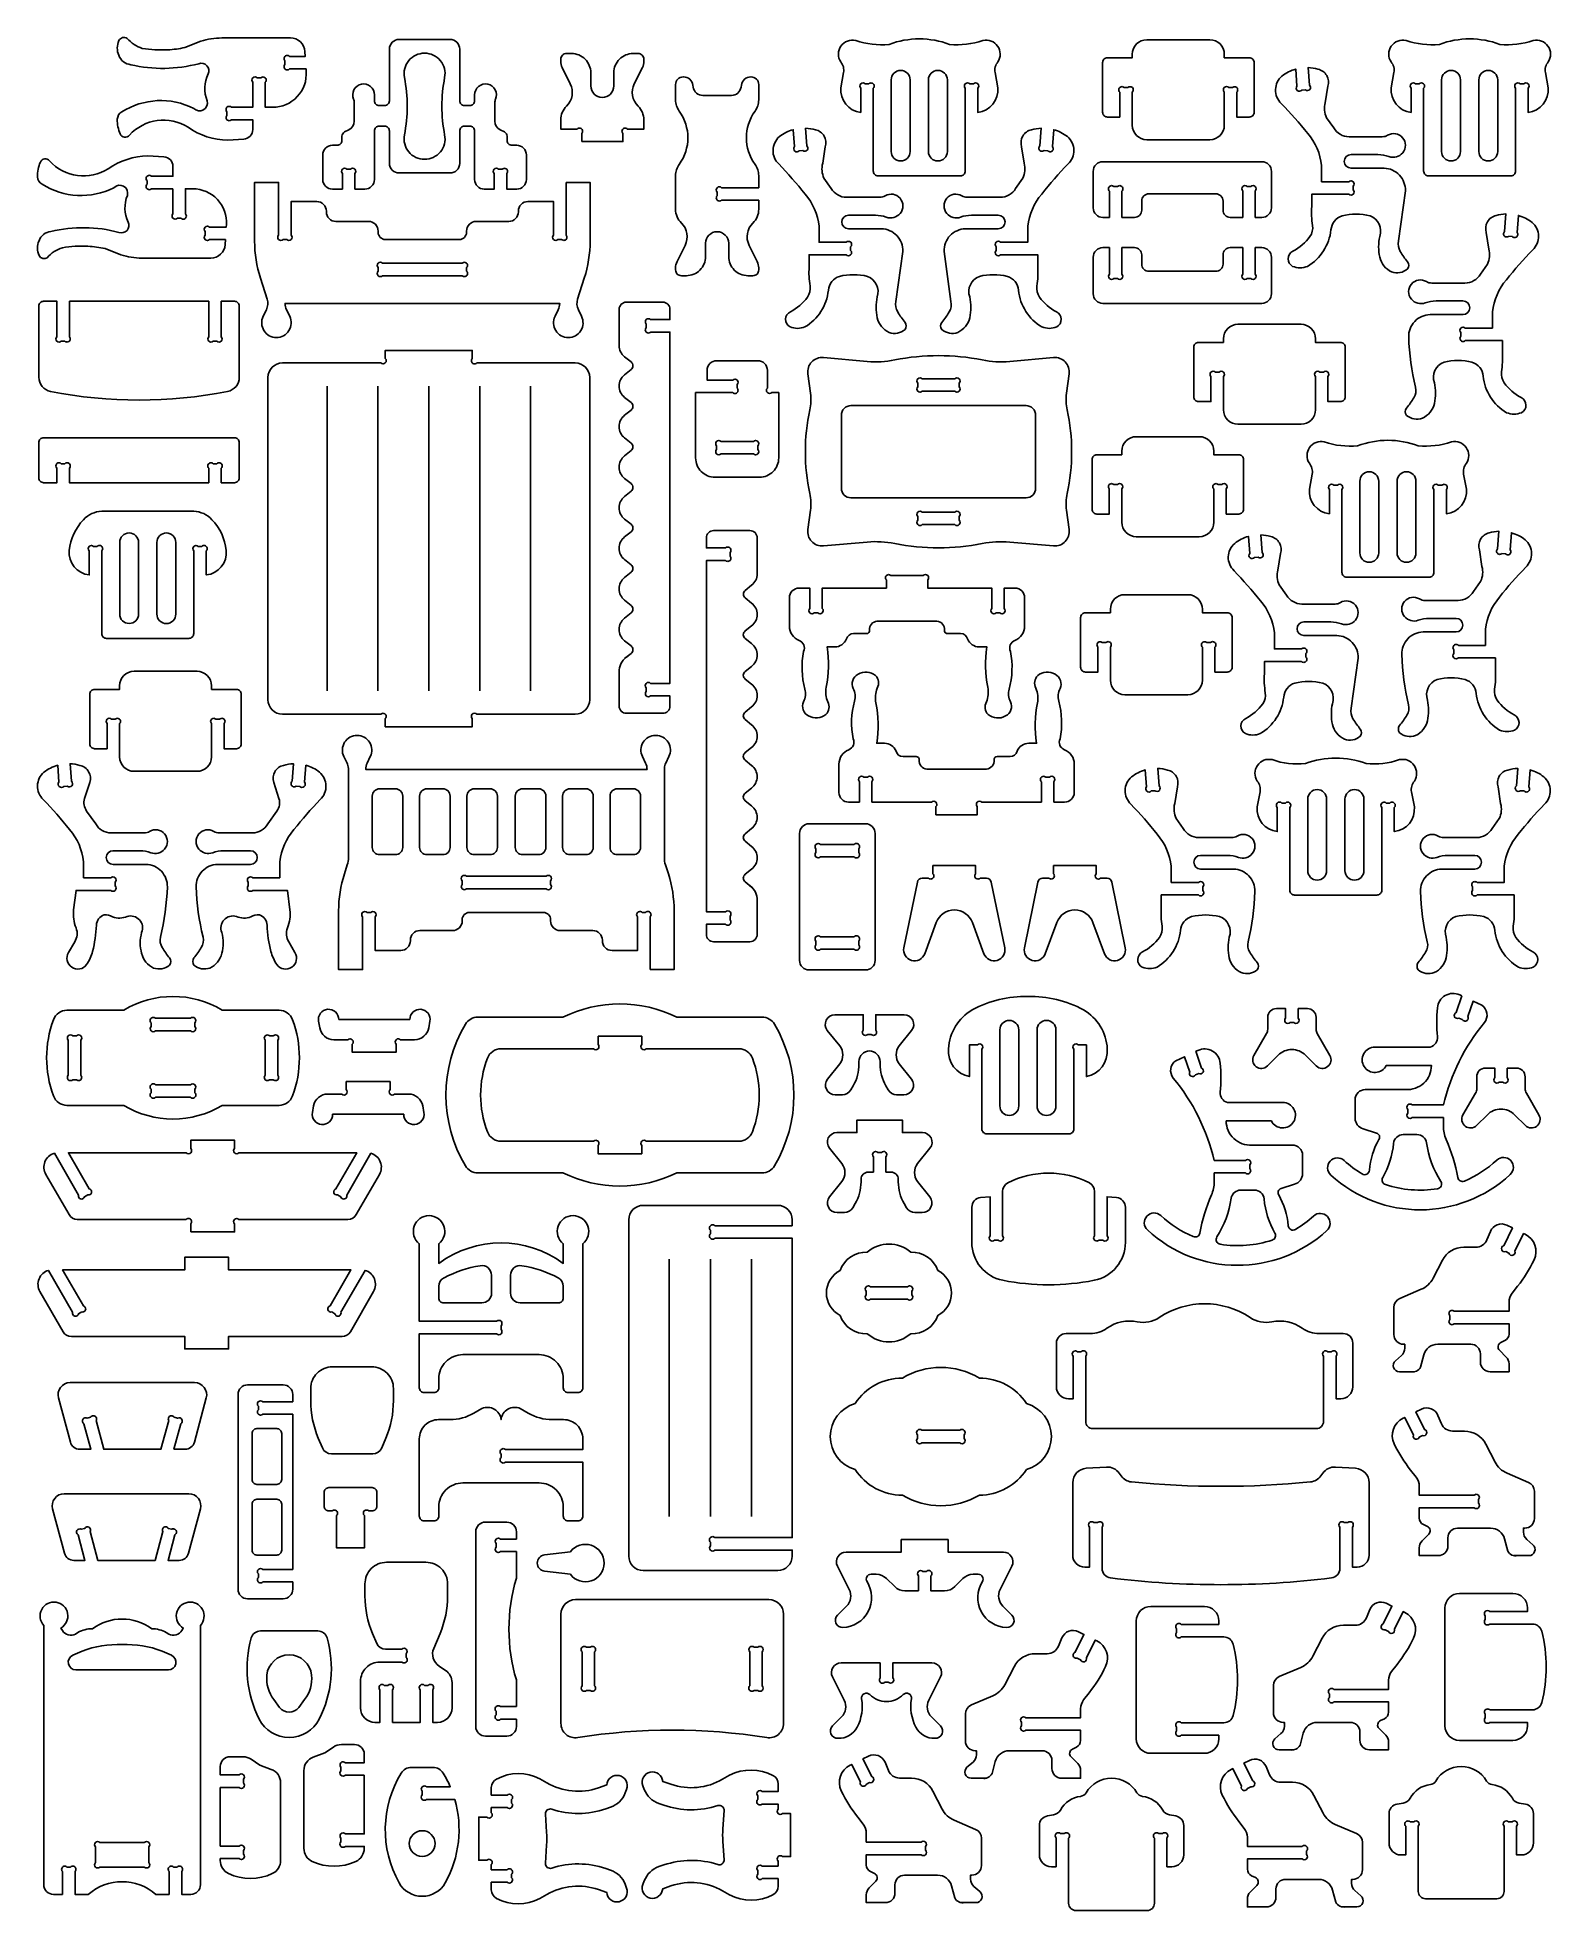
# Model space of a CAD drawing. Extents: x 674.5 to 704.7, y 9.3 to 46.7.
import ezdxf

# ---------------------------------------------------------------- set-up
doc = ezdxf.new("R2010")
doc.units = 0
doc.header["$MEASUREMENT"] = 0
doc.layers.get('DEFPOINTS').update_dxf_attribs({"color": 1, "linetype": 'CONTINUOUS'})
doc.layers.add('KONTUR', color=20, linetype='CONTINUOUS')

msp = doc.modelspace()

# ---------------------------------------------------------------- linework, layer by layer
at = {"layer": 'DEFPOINTS'}
msp.add_lwpolyline([(675.758, 10.654), (676.646, 10.654, -1), (676.735, 10.565), (676.735, 10.251, -1), (676.646, 10.163), (675.758, 10.163, -1), (675.67, 10.251), (675.67, 10.565, -1)], format="xyb", close=True, dxfattribs=at)
at = {"layer": 'KONTUR'}
for points in [[(678.901, 45.895), (678.974, 45.895, -1), (679.062, 45.807), (679.062, 45.307), (679.208, 45.307, 0.433432), (679.88, 46.024), (679.877, 46.072), (679.544, 46.072, -1), (679.455, 46.16), (679.455, 46.233, -1), (679.544, 46.322), (679.861, 46.322), (679.854, 46.422, 0.395253), (679.566, 46.692), (678.192, 46.692, 0.077687), (677.774, 46.627), (677.456, 46.502, -0.042031), (677.114, 46.454, -0.051106), (676.606, 46.484, -0.13778), (676.302, 46.684, 0.443717), (676.138, 46.64, 0.213303), (676.137, 46.345, 0.283264), (676.374, 46.158, 0.123296), (677.732, 46.178, -0.670336), (677.919, 45.973, 0.213141), (677.901, 45.439, -0.77774), (677.633, 45.285, 0.263991), (676.197, 45.215, 0.272682), (676.107, 45.068, 0.117689), (676.165, 44.774, 0.58058), (676.347, 44.749, -0.364324), (677.52, 44.907, 0.149435), (678.312, 44.65), (678.632, 44.671, 0.395611), (678.812, 44.863), (678.812, 45.057), (678.385, 45.057, -1), (678.297, 45.145), (678.297, 45.218, -1), (678.385, 45.307), (678.812, 45.307), (678.812, 45.807, -1)], [(683.661, 45.471, 0.474116), (683.504, 45.769, 0.474116), (683.242, 45.556), (683.242, 45.437, -0.414214), (683.146, 45.341), (683.04, 45.341, -0.414214), (682.944, 45.437), (682.944, 46.469, 0.414214), (682.752, 46.662), (681.733, 46.662, 0.414214), (681.54, 46.469), (681.54, 45.437, -0.414214), (681.444, 45.341), (681.338, 45.341, -0.414214), (681.242, 45.437), (681.242, 45.556, 0.474116), (680.981, 45.769, 0.474116), (680.824, 45.471, -0.10039), (680.839, 45.396), (680.839, 45.031, -0.283093), (680.733, 44.859), (680.646, 44.815, 0.283093), (680.593, 44.73), (680.593, 44.644, -0.414214), (680.497, 44.548), (680.401, 44.548, 0.414214), (680.209, 44.355), (680.209, 43.866, 0.414214), (680.401, 43.674), (680.601, 43.674), (680.601, 43.982, -1), (680.689, 44.07), (680.762, 44.07, -1), (680.851, 43.982), (680.851, 43.674), (681.05, 43.674, 0.414214), (681.242, 43.866), (681.242, 44.834, -0.414214), (681.338, 44.93), (681.444, 44.93, -0.414214), (681.54, 44.834), (681.54, 44.187, 0.414214), (681.733, 43.995), (682.752, 43.995, 0.414214), (682.944, 44.187), (682.944, 44.834, -0.414214), (683.04, 44.93), (683.146, 44.93, -0.414214), (683.242, 44.834), (683.242, 43.866, 0.414214), (683.435, 43.674), (683.634, 43.674), (683.634, 43.982, -1), (683.722, 44.07), (683.795, 44.07, -1), (683.884, 43.982), (683.884, 43.674), (684.083, 43.674, 0.414214), (684.276, 43.866), (684.276, 44.355, 0.414214), (684.083, 44.548), (683.988, 44.548, -0.414214), (683.891, 44.644), (683.891, 44.73, 0.283093), (683.839, 44.815), (683.751, 44.859, -0.283093), (683.646, 45.031), (683.646, 45.396, -0.10039)], [(681.841, 45.902, -0.471204), (682.242, 46.388, -0.471204), (682.644, 45.902, 0.095585), (682.644, 44.755, -0.471204), (682.242, 44.268, -0.471204), (681.841, 44.755, 0.095585)], [(692.123, 46.673, 0.088383), (691.518, 46.564, -0.111237), (690.852, 46.643, 0.672511), (690.553, 46.213, -0.226774), (690.611, 45.999), (690.555, 45.697, 0.411397), (690.954, 45.206), (690.954, 45.688, -1), (691.043, 45.776), (691.116, 45.776, -1), (691.204, 45.688), (691.204, 44.034, 0.414214), (691.3, 43.938), (692.945, 43.938, 0.414214), (693.041, 44.034), (693.041, 45.688, -1), (693.13, 45.776), (693.203, 45.776, -1), (693.291, 45.688), (693.291, 45.206, 0.411397), (693.691, 45.697), (693.635, 45.999, -0.226774), (693.692, 46.213, 0.672511), (693.393, 46.643, -0.111237), (692.727, 46.564, 0.088383)], [(696.377, 44.948), (696.377, 45.612, 1), (696.289, 45.701), (696.216, 45.701, 1), (696.127, 45.612), (696.127, 45.112), (695.879, 45.112, -0.414214), (695.783, 45.208), (695.783, 46.199, -0.414214), (695.879, 46.295), (696.377, 46.295), (696.377, 46.368, -0.414214), (696.666, 46.656), (697.926, 46.656, -0.414214), (698.214, 46.368), (698.214, 46.295), (698.712, 46.295, -0.414214), (698.809, 46.199), (698.809, 45.208, -0.414214), (698.712, 45.112), (698.464, 45.112), (698.464, 45.612, 1), (698.376, 45.701), (698.303, 45.701, 1), (698.214, 45.612), (698.214, 44.948, -0.414214), (697.926, 44.659), (696.666, 44.659, -0.414214)], [(703.114, 46.673, 0.088383), (702.509, 46.564, -0.111237), (701.844, 46.643, 0.672511), (701.544, 46.213, -0.226774), (701.602, 45.999), (701.546, 45.697, 0.411397), (701.945, 45.206), (701.945, 45.688, -1), (702.034, 45.776), (702.107, 45.776, -1), (702.195, 45.688), (702.195, 44.034, 0.414214), (702.292, 43.938), (703.936, 43.938, 0.414214), (704.032, 44.034), (704.032, 45.688, -1), (704.121, 45.776), (704.194, 45.776, -1), (704.282, 45.688), (704.282, 45.206, 0.411397), (704.682, 45.697), (704.626, 45.999, -0.226774), (704.683, 46.213, 0.672511), (704.384, 46.643, -0.111237), (703.718, 46.564, 0.088383)], [(685.381, 44.623), (685.381, 44.785, 1), (685.292, 44.873), (684.962, 44.873), (684.962, 45.055, -0.201878), (685.078, 45.33, 0.325635), (685.153, 45.776), (684.992, 46.099, -0.116123), (684.962, 46.228), (684.962, 46.266, -0.414214), (685.077, 46.381), (685.177, 46.381, -0.414214), (685.562, 45.997), (685.562, 45.735, 1), (686.022, 45.735), (686.022, 45.997, -0.414214), (686.407, 46.381), (686.507, 46.381, -0.414214), (686.622, 46.266), (686.622, 46.228, -0.116123), (686.592, 46.099), (686.431, 45.776, 0.325635), (686.506, 45.33, -0.201878), (686.622, 45.055), (686.622, 44.873), (686.292, 44.873, 1), (686.203, 44.785), (686.203, 44.623)], [(691.562, 45.855, -1), (691.94, 45.855), (691.94, 44.424, -1), (691.562, 44.424)], [(692.305, 45.855, -1), (692.683, 45.855), (692.683, 44.424, -1), (692.305, 44.424)], [(699.977, 42.947, -0.180382), (699.925, 42.725, -0.114184), (699.585, 42.433, 0.61467), (699.579, 42.13, 0.190419), (699.875, 42.13, 0.236111), (700.344, 42.862, -0.305922), (700.566, 43.14, -0.117873), (701.124, 43.14, -0.410093), (701.317, 42.728, 0.099629), (701.317, 42.314, 0.228734), (701.555, 42.02, 0.269899), (701.874, 42.078, 0.341497), (701.874, 42.222, -0.037711), (701.728, 42.429, -0.201322), (701.693, 42.637), (701.83, 43.639, 0.414214), (701.404, 44.091), (700.746, 44.091, -1), (700.746, 44.362), (701.283, 44.362, -0.088172), (701.5, 44.323, 0.31679), (701.776, 44.397, 0.844509), (701.476, 44.748, -0.139482), (701.369, 44.72), (700.707, 44.72, -0.267949), (700.4, 44.897), (700.255, 45.1, -0.174881), (700.229, 45.398), (700.281, 45.728, 0.443368), (700.085, 46.068, 0.062392), (699.888, 46.1), (699.914, 45.749, -1), (699.833, 45.655), (699.76, 45.649, -1), (699.665, 45.731), (699.64, 46.07, 0.096799), (699.365, 45.931, 0.444682), (699.352, 45.384, -0.025048), (699.879, 44.784, -0.150438), (700.158, 44.144), (700.158, 43.821), (700.7, 43.821, -1), (700.789, 43.733), (700.789, 43.66, -1), (700.7, 43.571), (699.959, 43.571), (699.959, 43.328, 0.057319)], [(702.553, 45.855, -1), (702.931, 45.855), (702.931, 44.424, -1), (702.553, 44.424)], [(703.297, 45.855, -1), (703.674, 45.855), (703.674, 44.424, -1), (703.297, 44.424)], [(688.916, 45.454, -0.158286), (688.842, 45.228, 0.324707), (688.842, 44.168, -0.158286), (688.916, 43.942), (688.916, 43.702), (688.174, 43.702, 1), (688.086, 43.613), (688.086, 43.54, 1), (688.174, 43.452), (688.916, 43.452), (688.916, 43.271, -0.201878), (688.8, 42.996, 0.325635), (688.725, 42.549), (688.885, 42.226, -0.116123), (688.916, 42.098), (688.916, 42.059, -0.414214), (688.8, 41.944), (688.7, 41.944, -0.414214), (688.316, 42.328), (688.316, 42.591, 1), (687.855, 42.591), (687.855, 42.328, -0.414214), (687.471, 41.944), (687.371, 41.944, -0.414214), (687.255, 42.059), (687.255, 42.098, -0.116123), (687.286, 42.226), (687.447, 42.549, 0.325635), (687.371, 42.996, -0.201878), (687.255, 43.271), (687.255, 43.942, -0.158286), (687.329, 44.168, 0.324707), (687.329, 45.228, -0.158286), (687.255, 45.454), (687.255, 45.761, -0.414214), (687.409, 45.915), (687.412, 45.915, -0.373213), (687.603, 45.75), (687.608, 45.71, 0.373213), (687.799, 45.545), (688.372, 45.545, 0.373213), (688.563, 45.71), (688.569, 45.75, -0.373213), (688.759, 45.915), (688.762, 45.915, -0.414214), (688.916, 45.761)], [(689.941, 41.738, -0.180382), (689.889, 41.515, -0.114184), (689.548, 41.223, 0.61467), (689.542, 40.921, 0.190419), (689.839, 40.921, 0.236111), (690.307, 41.652, -0.305922), (690.529, 41.931, -0.117873), (691.088, 41.931, -0.410093), (691.281, 41.519, 0.099629), (691.281, 41.104, 0.228734), (691.519, 40.811, 0.269899), (691.838, 40.868, 0.341497), (691.838, 41.012, -0.037711), (691.692, 41.219, -0.201322), (691.656, 41.427), (691.794, 42.43, 0.414214), (691.367, 42.881), (690.709, 42.881, -1), (690.709, 43.152), (691.246, 43.152, -0.088172), (691.464, 43.113, 0.31679), (691.74, 43.187, 0.844509), (691.44, 43.539, -0.139482), (691.332, 43.51), (690.671, 43.51, -0.267949), (690.363, 43.687), (690.219, 43.89, -0.174881), (690.193, 44.188), (690.245, 44.519, 0.443368), (690.049, 44.858, 0.062392), (689.852, 44.89), (689.878, 44.54, -1), (689.796, 44.445), (689.724, 44.44, -1), (689.629, 44.521), (689.604, 44.86, 0.096799), (689.329, 44.721, 0.444682), (689.316, 44.175, -0.025048), (689.842, 43.574, -0.150438), (690.121, 42.934), (690.121, 42.612), (690.664, 42.612, -1), (690.752, 42.523), (690.752, 42.45, -1), (690.664, 42.362), (689.923, 42.362), (689.923, 42.118, 0.057319)], [(694.47, 41.738, 0.180382), (694.522, 41.515, 0.114184), (694.862, 41.223, -0.61467), (694.868, 40.921, -0.190419), (694.571, 40.921, -0.236111), (694.103, 41.652, 0.305922), (693.881, 41.931, 0.117873), (693.323, 41.931, 0.410093), (693.13, 41.519, -0.099629), (693.13, 41.104, -0.228734), (692.891, 40.811, -0.269899), (692.573, 40.868, -0.341497), (692.573, 41.012, 0.037711), (692.719, 41.219, 0.201322), (692.754, 41.427), (692.617, 42.43, -0.414214), (693.043, 42.881), (693.701, 42.881, 1), (693.701, 43.152), (693.164, 43.152, 0.088172), (692.947, 43.113, -0.31679), (692.671, 43.187, -0.844509), (692.971, 43.539, 0.139482), (693.078, 43.51), (693.74, 43.51, 0.267949), (694.047, 43.687), (694.191, 43.89, 0.174881), (694.218, 44.188), (694.166, 44.519, -0.443368), (694.361, 44.858, -0.062392), (694.558, 44.89), (694.532, 44.54, 1), (694.614, 44.445), (694.687, 44.44, 1), (694.782, 44.521), (694.807, 44.86, -0.096799), (695.082, 44.721, -0.444682), (695.094, 44.175, 0.025048), (694.568, 43.574, 0.150438), (694.289, 42.934), (694.289, 42.612), (693.747, 42.612, 1), (693.658, 42.523), (693.658, 42.45, 1), (693.747, 42.362), (694.488, 42.362), (694.488, 42.118, -0.057319)], [(677.218, 43.68), (677.218, 43.18, 1), (677.307, 43.092), (677.379, 43.092, 1), (677.468, 43.18), (677.468, 43.68), (677.614, 43.68, -0.433432), (678.286, 42.964), (678.283, 42.915), (677.95, 42.915, 1), (677.861, 42.827), (677.861, 42.754, 1), (677.95, 42.665), (678.266, 42.665), (678.26, 42.565, -0.395253), (677.972, 42.295), (676.597, 42.295, -0.077687), (676.179, 42.36), (675.862, 42.485, 0.042031), (675.52, 42.533, 0.051106), (675.012, 42.503, 0.13778), (674.708, 42.304, -0.443717), (674.544, 42.347, -0.213303), (674.543, 42.642, -0.283264), (674.78, 42.829, -0.123296), (676.138, 42.809, 0.670336), (676.325, 43.014, -0.213141), (676.307, 43.548, 0.77774), (676.039, 43.702, -0.263991), (674.603, 43.772, -0.272682), (674.513, 43.919, -0.117689), (674.57, 44.213, -0.58058), (674.753, 44.238, 0.364324), (675.926, 44.08, -0.149435), (676.718, 44.337), (677.038, 44.316, -0.395611), (677.218, 44.125), (677.218, 43.93), (676.791, 43.93, 1), (676.702, 43.842), (676.702, 43.769, 1), (676.791, 43.68)], [(696.42, 43.107), (696.17, 43.107), (696.17, 43.635, 1), (696.081, 43.724), (696.008, 43.724, 1), (695.92, 43.635), (695.92, 43.107), (695.789, 43.107, -0.414214), (695.597, 43.3), (695.597, 44.028, -0.414214), (695.789, 44.221), (698.963, 44.221, -0.414214), (699.156, 44.028), (699.156, 43.3, -0.414214), (698.963, 43.107), (698.832, 43.107), (698.832, 43.635, 1), (698.744, 43.724), (698.671, 43.724, 1), (698.582, 43.635), (698.582, 43.107), (698.332, 43.107, -0.414214), (698.188, 43.252), (698.188, 43.435, 0.414214), (698.043, 43.579), (696.709, 43.579, 0.414214), (696.565, 43.435), (696.565, 43.252, -0.414214)], [(685.069, 43.808), (685.069, 42.755, -1), (684.98, 42.667), (684.907, 42.667, -1), (684.819, 42.755), (684.819, 43.424), (684.308, 43.424, 0.414214), (684.116, 43.232), (684.116, 43.22, -0.414214), (683.924, 43.027), (683.273, 43.027, 0.414214), (683.081, 42.835), (683.081, 42.811, -0.414214), (682.937, 42.667), (681.46, 42.667, -0.414214), (681.316, 42.811), (681.316, 42.835, 0.414214), (681.124, 43.027), (680.473, 43.027, -0.414214), (680.281, 43.22), (680.281, 43.232, 0.414214), (680.089, 43.424), (679.578, 43.424), (679.578, 42.755, -1), (679.49, 42.667), (679.417, 42.667, -1), (679.328, 42.755), (679.328, 43.808), (678.848, 43.808), (678.848, 42.632, 0.077953), (678.964, 41.896), (679.099, 41.477, -0.19395), (679.083, 41.262), (679.02, 41.133, 0.55474), (679.284, 40.709, 0.55474), (679.549, 41.133), (679.486, 41.262, -0.114229), (679.456, 41.389), (684.941, 41.389, -0.114229), (684.912, 41.262), (684.848, 41.133, 0.55474), (685.113, 40.709, 0.55474), (685.377, 41.133), (685.314, 41.262, -0.19395), (685.299, 41.477), (685.433, 41.896, 0.077953), (685.549, 42.632), (685.549, 43.808)], [(703.749, 40.025, 0.180382), (703.801, 39.803, 0.114184), (704.142, 39.511, -0.61467), (704.148, 39.208, -0.190419), (703.851, 39.208, -0.236111), (703.383, 39.939, 0.305922), (703.16, 40.218, 0.117873), (702.602, 40.218, 0.410093), (702.409, 39.806, -0.099629), (702.409, 39.392, -0.228734), (702.171, 39.098, -0.269899), (701.852, 39.155, -0.341497), (701.852, 39.3, 0.037711), (701.998, 39.506, 0.201322), (702.033, 39.715, -0.052119), (701.896, 40.717, -0.414214), (702.323, 41.168), (702.98, 41.168, 1), (702.98, 41.439), (702.443, 41.439, 0.088172), (702.226, 41.401, -0.31679), (701.95, 41.475, -0.844509), (702.25, 41.826, 0.139482), (702.357, 41.797), (703.019, 41.797, 0.267949), (703.327, 41.975), (703.471, 42.177, 0.174881), (703.497, 42.475), (703.445, 42.806, -0.443368), (703.641, 43.145, -0.062392), (703.838, 43.177), (703.812, 42.827, 1), (703.894, 42.732), (703.966, 42.727, 1), (704.061, 42.808), (704.086, 43.147, -0.096799), (704.361, 43.008, -0.444682), (704.374, 42.462, 0.025048), (703.848, 41.862, 0.150438), (703.569, 41.222), (703.569, 40.899), (703.026, 40.899, 1), (702.938, 40.81), (702.938, 40.737, 1), (703.026, 40.649), (703.767, 40.649), (703.767, 40.405, -0.057319)], [(696.42, 42.504), (696.17, 42.504), (696.17, 41.976, -1), (696.081, 41.888), (696.008, 41.888, -1), (695.92, 41.976), (695.92, 42.504), (695.789, 42.504, 0.414214), (695.597, 42.312), (695.597, 41.583, 0.414214), (695.789, 41.391), (698.963, 41.391, 0.414214), (699.156, 41.583), (699.156, 42.312, 0.414214), (698.963, 42.504), (698.832, 42.504), (698.832, 41.976, -1), (698.744, 41.888), (698.671, 41.888, -1), (698.582, 41.976), (698.582, 42.504), (698.332, 42.504, 0.414214), (698.188, 42.36), (698.188, 42.176, -0.414214), (698.043, 42.032), (696.709, 42.032, -0.414214), (696.565, 42.176), (696.565, 42.36, 0.414214)], [(683.081, 42.106), (683.081, 42.033, -1), (682.993, 41.944), (681.405, 41.944, -1), (681.316, 42.033), (681.316, 42.106, -1), (681.405, 42.194), (682.993, 42.194, -1)], [(675.149, 41.433), (675.149, 40.725, -1), (675.061, 40.636), (674.988, 40.636, -1), (674.899, 40.725), (674.899, 41.433), (674.635, 41.433, 0.414214), (674.539, 41.337), (674.539, 39.915, 0.358275), (674.772, 39.632, 0.097651), (678.31, 39.632, 0.358275), (678.543, 39.915), (678.543, 41.337, 0.414214), (678.447, 41.433), (678.183, 41.433), (678.183, 40.725, -1), (678.094, 40.636), (678.021, 40.636, -1), (677.933, 40.725), (677.933, 41.433)], [(686.303, 34.348, 0.229334), (686.129, 34.07), (686.129, 33.349, 0.414214), (686.273, 33.205), (686.998, 33.205, 0.414214), (687.142, 33.349), (687.142, 33.553), (686.758, 33.553, -1), (686.67, 33.641), (686.67, 33.714, -1), (686.758, 33.803), (687.142, 33.803), (687.142, 40.817), (686.758, 40.817, -1), (686.67, 40.906), (686.67, 40.979, -1), (686.758, 41.067), (687.142, 41.067), (687.142, 41.271, 0.414214), (686.998, 41.415), (686.273, 41.415, 0.414214), (686.129, 41.271), (686.129, 40.55, 0.229334), (686.238, 40.324), (686.368, 40.221, -0.484131), (686.368, 40.07), (686.238, 39.967, 0.484131), (686.238, 39.513), (686.368, 39.411, -0.484131), (686.368, 39.26), (686.238, 39.157, 0.484131), (686.238, 38.703), (686.368, 38.601, -0.484131), (686.368, 38.45), (686.238, 38.347, 0.484131), (686.238, 37.893), (686.368, 37.791, -0.484131), (686.368, 37.64), (686.238, 37.537, 0.484131), (686.238, 37.083), (686.368, 36.98, -0.484131), (686.368, 36.83), (686.238, 36.727, 0.484131), (686.238, 36.273), (686.368, 36.17, -0.484131), (686.368, 36.02), (686.238, 35.917, 0.484131), (686.238, 35.463), (686.368, 35.36, -0.484131), (686.368, 35.209), (686.238, 35.107, 0.484131), (686.238, 34.653), (686.368, 34.55, -0.484131), (686.368, 34.399), (686.238, 34.297)], [(698.197, 39.266), (698.197, 39.93, 1), (698.109, 40.018), (698.036, 40.018, 1), (697.947, 39.93), (697.947, 39.43), (697.699, 39.43, -0.414214), (697.603, 39.526), (697.603, 40.517, -0.414214), (697.699, 40.613), (698.197, 40.613), (698.197, 40.686, -0.414214), (698.486, 40.974), (699.746, 40.974, -0.414214), (700.034, 40.686), (700.034, 40.613), (700.532, 40.613, -0.414214), (700.628, 40.517), (700.628, 39.526, -0.414214), (700.532, 39.43), (700.284, 39.43), (700.284, 39.93, 1), (700.196, 40.018), (700.123, 40.018, 1), (700.034, 39.93), (700.034, 39.266, -0.414214), (699.746, 38.977), (698.486, 38.977, -0.414214)], [(685.54, 33.476), (685.54, 39.913, 0.414214), (685.251, 40.202), (683.284, 40.202, -1), (683.196, 40.29), (683.196, 40.452), (681.459, 40.452), (681.459, 40.29, -1), (681.371, 40.202), (679.403, 40.202, 0.414214), (679.115, 39.913), (679.115, 33.476, 0.414214), (679.403, 33.187), (681.371, 33.187, -1), (681.459, 33.099), (681.459, 32.937), (683.196, 32.937), (683.196, 33.099, -1), (683.284, 33.187), (685.251, 33.187, 0.414214)], [(688.041, 37.919, -0.414214), (687.656, 38.304), (687.656, 39.61), (688.398, 39.61, 1), (688.486, 39.698), (688.486, 39.771, 1), (688.398, 39.86), (687.885, 39.86), (687.885, 40.055, -0.414214), (688.077, 40.247), (688.895, 40.247, -0.414214), (689.088, 40.055), (689.088, 39.698, 1), (689.176, 39.61), (689.316, 39.61), (689.316, 38.304, -0.414214), (688.932, 37.919)], [(689.847, 38.428, 0.05321), (689.936, 37.593, -0.086893), (689.949, 37.261), (689.897, 36.873, 0.481055), (690.208, 36.547), (691.083, 36.625, -0.071729), (691.632, 36.595, 0.09921), (693.381, 36.595, -0.071729), (693.929, 36.625), (694.804, 36.547, 0.481055), (695.115, 36.873), (695.063, 37.261, -0.086893), (695.076, 37.593, 0.05321), (695.165, 38.428, 0.05321), (695.076, 39.264, -0.086893), (695.063, 39.595), (695.115, 39.983, 0.481055), (694.804, 40.309), (693.929, 40.231, -0.071729), (693.381, 40.261, 0.09921), (691.632, 40.261, -0.071729), (691.083, 40.231), (690.208, 40.309, 0.481055), (689.897, 39.983), (689.949, 39.595, -0.086893), (689.936, 39.264, 0.05321)], [(692.182, 39.635), (692.83, 39.635, 1), (692.918, 39.723), (692.918, 39.796, 1), (692.83, 39.885), (692.182, 39.885, 1), (692.094, 39.796), (692.094, 39.723, 1)], [(694.254, 37.508), (690.758, 37.508, -0.414214), (690.566, 37.7), (690.566, 39.156, -0.414214), (690.758, 39.349), (694.254, 39.349, -0.414214), (694.446, 39.156), (694.446, 37.7, -0.414214)], [(678.183, 37.81), (678.183, 38.102, 1), (678.094, 38.19), (678.021, 38.19, 1), (677.933, 38.102), (677.933, 37.81), (675.149, 37.81), (675.149, 38.102, 1), (675.061, 38.19), (674.988, 38.19, 1), (674.899, 38.102), (674.899, 37.81), (674.635, 37.81, -0.414214), (674.539, 37.906), (674.539, 38.61, -0.414214), (674.635, 38.706), (678.447, 38.706, -0.414214), (678.543, 38.61), (678.543, 37.906, -0.414214), (678.447, 37.81)], [(688.163, 38.635), (688.809, 38.635, -1), (688.898, 38.546), (688.898, 38.473, -1), (688.809, 38.385), (688.163, 38.385, -1), (688.075, 38.473), (688.075, 38.546, -1)], [(696.167, 37.02), (696.167, 37.685, 1), (696.078, 37.773), (696.005, 37.773, 1), (695.917, 37.685), (695.917, 37.184), (695.669, 37.184, -0.414214), (695.572, 37.281), (695.572, 38.271, -0.414214), (695.669, 38.368), (696.167, 38.368), (696.167, 38.44, -0.414214), (696.455, 38.729), (697.715, 38.729, -0.414214), (698.004, 38.44), (698.004, 38.368), (698.502, 38.368, -0.414214), (698.598, 38.271), (698.598, 37.281, -0.414214), (698.502, 37.184), (698.254, 37.184), (698.254, 37.685, 1), (698.165, 37.773), (698.092, 37.773, 1), (698.004, 37.685), (698.004, 37.02, -0.414214), (697.715, 36.732), (696.455, 36.732, -0.414214)], [(701.481, 38.657, 0.088383), (700.877, 38.548, -0.111237), (700.211, 38.627, 0.672511), (699.912, 38.197, -0.226774), (699.969, 37.983), (699.913, 37.682, 0.411397), (700.313, 37.19), (700.313, 37.672, -1), (700.401, 37.76), (700.474, 37.76, -1), (700.563, 37.672), (700.563, 36.019, 0.414214), (700.659, 35.923), (702.303, 35.923, 0.414214), (702.399, 36.019), (702.399, 37.672, -1), (702.488, 37.76), (702.561, 37.76, -1), (702.649, 37.672), (702.649, 37.19, 0.411397), (703.049, 37.682), (702.993, 37.983, -0.226774), (703.05, 38.197, 0.672511), (702.751, 38.627, -0.111237), (702.085, 38.548, 0.088383)], [(700.92, 37.839, -1), (701.298, 37.839), (701.298, 36.409, -1), (700.92, 36.409)], [(701.664, 37.839, -1), (702.042, 37.839), (702.042, 36.409, -1), (701.664, 36.409)], [(677.633, 37.24), (675.796, 37.24, 0.200898), (675.431, 37.071, 0.168545), (675.146, 36.459, 0.411397), (675.546, 35.967), (675.546, 36.449, -1), (675.634, 36.538), (675.707, 36.538, -1), (675.796, 36.449), (675.796, 34.796, 0.414214), (675.892, 34.7), (677.536, 34.7, 0.414214), (677.633, 34.796), (677.633, 36.449, -1), (677.721, 36.538), (677.794, 36.538, -1), (677.883, 36.449), (677.883, 35.967, 0.411397), (678.282, 36.459, 0.168545), (677.997, 37.071, 0.200898)], [(692.182, 37.222), (692.83, 37.222, -1), (692.918, 37.133), (692.918, 37.06, -1), (692.83, 36.972), (692.182, 36.972, -1), (692.094, 37.06), (692.094, 37.133, -1)], [(676.154, 36.617, -1), (676.531, 36.617), (676.531, 35.186, -1), (676.154, 35.186)], [(676.897, 36.617, -1), (677.275, 36.617), (677.275, 35.186, -1), (676.897, 35.186)], [(688.71, 29.786, -0.229334), (688.885, 29.509), (688.885, 28.788, -0.414214), (688.74, 28.643), (688.015, 28.643, -0.414214), (687.871, 28.788), (687.871, 28.991), (688.255, 28.991, 1), (688.343, 29.08), (688.343, 29.153, 1), (688.255, 29.241), (687.871, 29.241), (687.871, 36.256), (688.255, 36.256, 1), (688.343, 36.344), (688.343, 36.417, 1), (688.255, 36.506), (687.871, 36.506), (687.871, 36.71, -0.414214), (688.015, 36.854), (688.74, 36.854, -0.414214), (688.885, 36.71), (688.885, 35.989, -0.229334), (688.775, 35.762), (688.645, 35.659, 0.484131), (688.645, 35.509), (688.775, 35.406, -0.484131), (688.775, 34.952), (688.645, 34.849, 0.484131), (688.645, 34.698), (688.775, 34.596, -0.484131), (688.775, 34.142), (688.645, 34.039, 0.484131), (688.645, 33.888), (688.775, 33.786, -0.484131), (688.775, 33.332), (688.645, 33.229, 0.484131), (688.645, 33.078), (688.775, 32.976, -0.484131), (688.775, 32.522), (688.645, 32.419, 0.484131), (688.645, 32.268), (688.775, 32.165, -0.484131), (688.775, 31.712), (688.645, 31.609, 0.484131), (688.645, 31.458), (688.775, 31.355, -0.484131), (688.775, 30.902), (688.645, 30.799, 0.484131), (688.645, 30.648), (688.775, 30.545, -0.484131), (688.775, 30.091), (688.645, 29.989, 0.484131), (688.645, 29.838), (688.775, 29.735)], [(699.033, 33.615, -0.180382), (698.981, 33.392, -0.114184), (698.641, 33.101, 0.61467), (698.635, 32.798, 0.190419), (698.931, 32.798, 0.236111), (699.4, 33.529, -0.305922), (699.622, 33.808, -0.117873), (700.18, 33.808, -0.410093), (700.373, 33.396, 0.099629), (700.373, 32.981, 0.228734), (700.611, 32.688, 0.269899), (700.93, 32.745, 0.341497), (700.93, 32.889, -0.037711), (700.784, 33.096, -0.201322), (700.749, 33.304), (700.886, 34.307, 0.414214), (700.46, 34.758), (699.802, 34.758, -1), (699.802, 35.029), (700.339, 35.029, -0.088172), (700.556, 34.991, 0.31679), (700.832, 35.064, 0.844509), (700.532, 35.416, -0.139482), (700.425, 35.387), (699.763, 35.387, -0.267949), (699.456, 35.564), (699.311, 35.767, -0.174881), (699.285, 36.065), (699.337, 36.396, 0.443368), (699.141, 36.735, 0.062392), (698.944, 36.767), (698.97, 36.417, -1), (698.889, 36.322), (698.816, 36.317, -1), (698.721, 36.398), (698.696, 36.737, 0.096799), (698.421, 36.598, 0.444682), (698.408, 36.052, -0.025048), (698.935, 35.451, -0.150438), (699.214, 34.811), (699.214, 34.489), (699.756, 34.489, -1), (699.845, 34.4), (699.845, 34.327, -1), (699.756, 34.239), (699.015, 34.239), (699.015, 33.995, 0.057319)], [(703.611, 33.687, 0.180382), (703.663, 33.464, 0.114184), (704.003, 33.173, -0.61467), (704.009, 32.87, -0.190419), (703.712, 32.87, -0.236111), (703.244, 33.601, 0.305922), (703.022, 33.88, 0.117873), (702.464, 33.88, 0.410093), (702.271, 33.468, -0.099629), (702.271, 33.053, -0.228734), (702.032, 32.76, -0.269899), (701.714, 32.817, -0.341497), (701.714, 32.961, 0.037711), (701.86, 33.168, 0.201322), (701.895, 33.376, -0.052119), (701.758, 34.379, -0.414214), (702.184, 34.83), (702.842, 34.83, 1), (702.842, 35.101), (702.305, 35.101, 0.088172), (702.088, 35.063, -0.31679), (701.812, 35.136, -0.844509), (702.112, 35.488, 0.139482), (702.219, 35.459), (702.881, 35.459, 0.267949), (703.188, 35.636), (703.333, 35.839, 0.174881), (703.359, 36.137), (703.307, 36.468, -0.443368), (703.503, 36.807, -0.062392), (703.699, 36.839), (703.673, 36.489, 1), (703.755, 36.394), (703.828, 36.389, 1), (703.923, 36.47), (703.948, 36.809, -0.096799), (704.223, 36.67, -0.444682), (704.235, 36.124, 0.025048), (703.709, 35.523, 0.150438), (703.43, 34.883), (703.43, 34.561), (702.888, 34.561, 1), (702.799, 34.472), (702.799, 34.399, 1), (702.888, 34.311), (703.629, 34.311), (703.629, 34.067, -0.057319)], [(692.474, 35.046), (691.281, 35.046, 0.416597), (691.131, 34.864, -0.438914), (691.068, 34.796), (690.808, 34.797, 0.358235), (690.669, 34.689, -0.29887), (690.437, 34.529), (690.281, 34.529, -0.094158), (690.263, 33.725, 0.135936), (690.293, 33.431, -0.332095), (690.258, 33.178, -0.307804), (689.911, 33.151, -0.401002), (689.813, 33.436, 0.181945), (689.839, 33.688, -0.117839), (689.813, 34.441, 0.432952), (689.724, 34.659, -0.31016), (689.528, 34.944), (689.528, 35.513, -0.414214), (689.721, 35.706), (689.936, 35.706), (689.936, 35.297, 1), (690.024, 35.209), (690.097, 35.209, 1), (690.186, 35.297), (690.186, 35.706), (691.465, 35.706), (691.465, 35.867, -1), (691.554, 35.956), (692.201, 35.956, -1), (692.29, 35.867), (692.29, 35.706), (693.57, 35.706), (693.57, 35.297, 1), (693.658, 35.209), (693.731, 35.209, 1), (693.82, 35.297), (693.82, 35.706), (694.035, 35.706, -0.414214), (694.227, 35.513), (694.227, 34.944, -0.31016), (694.031, 34.659, 0.432952), (693.943, 34.441, -0.117839), (693.916, 33.688, 0.181945), (693.943, 33.436, -0.401002), (693.845, 33.151, -0.307804), (693.497, 33.178, -0.332095), (693.463, 33.431, 0.135936), (693.492, 33.725, -0.094158), (693.474, 34.529), (693.318, 34.529, -0.29887), (693.087, 34.689, 0.358235), (692.948, 34.797), (692.688, 34.796, -0.438914), (692.625, 34.864, 0.416597)], [(695.939, 33.864), (695.939, 34.528, 1), (695.85, 34.617), (695.777, 34.617, 1), (695.689, 34.528), (695.689, 34.028), (695.441, 34.028, -0.414214), (695.344, 34.124), (695.344, 35.115, -0.414214), (695.441, 35.211), (695.939, 35.211), (695.939, 35.284, -0.414214), (696.227, 35.573), (697.487, 35.573, -0.414214), (697.776, 35.284), (697.776, 35.211), (698.274, 35.211, -0.414214), (698.37, 35.115), (698.37, 34.124, -0.414214), (698.274, 34.028), (698.026, 34.028), (698.026, 34.528, 1), (697.937, 34.617), (697.864, 34.617, 1), (697.776, 34.528), (697.776, 33.864, -0.414214), (697.487, 33.576), (696.227, 33.576, -0.414214)], [(676.152, 32.334), (676.152, 32.998, 1), (676.063, 33.087), (675.991, 33.087, 1), (675.902, 32.998), (675.902, 32.498), (675.654, 32.498, -0.414214), (675.558, 32.594), (675.558, 33.585, -0.414214), (675.654, 33.681), (676.152, 33.681), (676.152, 33.754, -0.414214), (676.44, 34.043), (677.7, 34.043, -0.414214), (677.989, 33.754), (677.989, 33.681), (678.487, 33.681, -0.414214), (678.583, 33.585), (678.583, 32.594, -0.414214), (678.487, 32.498), (678.239, 32.498), (678.239, 32.998, 1), (678.15, 33.087), (678.077, 33.087, 1), (677.989, 32.998), (677.989, 32.334, -0.414214), (677.7, 32.046), (676.44, 32.046, -0.414214)], [(693.465, 32.091), (692.272, 32.091, -0.416597), (692.121, 32.272, 0.438914), (692.058, 32.34), (691.798, 32.34, -0.358235), (691.659, 32.447, 0.29887), (691.427, 32.607), (691.272, 32.607, 0.094158), (691.254, 33.411, -0.135936), (691.283, 33.705, 0.332095), (691.249, 33.959, 0.307804), (690.901, 33.985, 0.401002), (690.803, 33.7, -0.181945), (690.83, 33.449, 0.117839), (690.803, 32.695, -0.432952), (690.714, 32.477, 0.31016), (690.519, 32.192), (690.519, 31.623, 0.414214), (690.711, 31.43), (690.926, 31.43), (690.926, 31.839, -1), (691.015, 31.928), (691.087, 31.928, -1), (691.176, 31.839), (691.176, 31.43), (692.367, 31.43, -1), (692.456, 31.342), (692.456, 31.18), (693.28, 31.18), (693.28, 31.342, -1), (693.369, 31.43), (694.56, 31.43), (694.56, 31.839, -1), (694.649, 31.928), (694.722, 31.928, -1), (694.81, 31.839), (694.81, 31.43), (695.025, 31.43, 0.414214), (695.218, 31.623), (695.218, 32.192, 0.31016), (695.022, 32.477, -0.432952), (694.933, 32.695, 0.117839), (694.907, 33.449, -0.181945), (694.933, 33.7, 0.401002), (694.835, 33.985, 0.307804), (694.487, 33.959, 0.332095), (694.453, 33.705, -0.135936), (694.483, 33.411, 0.094158), (694.464, 32.607), (694.309, 32.607, 0.29887), (694.077, 32.447, -0.358235), (693.938, 32.34), (693.678, 32.34, 0.438914), (693.615, 32.272, -0.416597)], [(686.747, 28.085), (686.747, 29.138, 1), (686.658, 29.227), (686.585, 29.227, 1), (686.497, 29.138), (686.497, 28.469), (685.986, 28.469, -0.414214), (685.794, 28.662), (685.794, 28.674, 0.414214), (685.602, 28.866), (684.951, 28.866, -0.414214), (684.759, 29.059), (684.759, 29.083, 0.414214), (684.615, 29.227), (683.877, 29.227), (683.138, 29.227, 0.414214), (682.994, 29.083), (682.994, 29.059, -0.414214), (682.802, 28.866), (682.151, 28.866, 0.414214), (681.959, 28.674), (681.959, 28.662, -0.414214), (681.767, 28.469), (681.256, 28.469), (681.256, 29.138, 1), (681.168, 29.227), (681.095, 29.227, 1), (681.006, 29.138), (681.006, 28.085), (680.526, 28.085), (680.526, 29.262, -0.077953), (680.642, 29.998), (680.699, 30.176, 0.077953), (680.722, 30.323), (680.722, 32.105, 0.09608), (680.694, 32.211), (680.631, 32.34, -0.55474), (680.895, 32.764, -0.55474), (681.159, 32.34), (681.096, 32.211, 0.114229), (681.067, 32.084), (686.686, 32.084, 0.114229), (686.657, 32.211), (686.594, 32.34, -0.55474), (686.858, 32.764, -0.55474), (687.123, 32.34), (687.059, 32.211, 0.09608), (687.031, 32.105), (687.031, 30.323, 0.077953), (687.054, 30.176), (687.111, 29.998, -0.077953), (687.227, 29.262), (687.227, 28.085)], [(675.433, 29.918), (675.976, 29.918, -1), (676.064, 29.83), (676.064, 29.757, -1), (675.976, 29.668), (675.282, 29.668), (675.235, 29.279, 0.127457), (675.283, 28.918, -0.24599), (675.256, 28.642), (675.133, 28.429, 0.95683), (675.494, 28.185, 0.082114), (675.613, 28.45, 0.051047), (675.69, 28.972, -0.333842), (675.845, 29.177, -0.160842), (676.013, 29.143, 0.220914), (676.302, 29.149, -0.628977), (676.593, 28.825, 0.137758), (676.593, 28.411, 0.228734), (676.831, 28.117, 0.269899), (677.15, 28.175, 0.341497), (677.15, 28.319, -0.037711), (677.004, 28.526, -0.201322), (676.968, 28.734, 0.052119), (677.106, 29.736, 0.414214), (676.679, 30.187), (676.021, 30.187, -1), (676.021, 30.459), (676.558, 30.459, -0.088172), (676.776, 30.42, 0.31679), (677.052, 30.494, 0.844509), (676.752, 30.845, -0.139482), (676.644, 30.816), (675.983, 30.816, -0.267949), (675.675, 30.994), (675.493, 31.253, -0.22812), (675.452, 31.5), (675.557, 31.825, 0.443368), (675.361, 32.165, 0.062392), (675.164, 32.197), (675.19, 31.846, -1), (675.108, 31.751), (675.036, 31.746, -1), (674.941, 31.828), (674.916, 32.167, 0.096799), (674.641, 32.028, 0.444682), (674.628, 31.481, -0.025048), (675.154, 30.881, -0.150438), (675.433, 30.241)], [(679.354, 29.918), (678.811, 29.918, 1), (678.723, 29.83), (678.723, 29.757, 1), (678.811, 29.668), (679.505, 29.668), (679.553, 29.279, -0.127457), (679.505, 28.918, 0.24599), (679.531, 28.642), (679.654, 28.429, -0.95683), (679.293, 28.185, -0.082114), (679.174, 28.45, -0.051047), (679.097, 28.972, 0.333842), (678.943, 29.177, 0.160842), (678.774, 29.143, -0.220914), (678.485, 29.149, 0.628977), (678.194, 28.825, -0.137758), (678.194, 28.411, -0.228734), (677.956, 28.117, -0.269899), (677.638, 28.175, -0.341497), (677.638, 28.319, 0.037711), (677.784, 28.526, 0.201322), (677.819, 28.734, -0.052119), (677.682, 29.736, -0.414214), (678.108, 30.187), (678.766, 30.187, 1), (678.766, 30.459), (678.229, 30.459, 0.088172), (678.011, 30.42, -0.31679), (677.735, 30.494, -0.844509), (678.035, 30.845, 0.139482), (678.143, 30.816), (678.805, 30.816, 0.267949), (679.112, 30.994), (679.294, 31.253, 0.22812), (679.335, 31.5), (679.23, 31.825, -0.443368), (679.426, 32.165, -0.062392), (679.623, 32.197), (679.597, 31.846, 1), (679.679, 31.751), (679.752, 31.746, 1), (679.846, 31.828), (679.872, 32.167, -0.096799), (680.146, 32.028, -0.444682), (680.159, 31.481, 0.025048), (679.633, 30.881, 0.150438), (679.354, 30.241)], [(700.44, 32.309, 0.088383), (699.836, 32.201, -0.111237), (699.17, 32.279, 0.672511), (698.871, 31.85, -0.226774), (698.928, 31.635), (698.872, 31.334, 0.411397), (699.272, 30.842), (699.272, 31.324, -1), (699.361, 31.413), (699.433, 31.413, -1), (699.522, 31.324), (699.522, 29.671, 0.414214), (699.618, 29.575), (701.263, 29.575, 0.414214), (701.359, 29.671), (701.359, 31.324, -1), (701.447, 31.413), (701.52, 31.413, -1), (701.609, 31.324), (701.609, 30.842, 0.411397), (702.009, 31.334), (701.952, 31.635, -0.226774), (702.01, 31.85, 0.672511), (701.711, 32.279, -0.111237), (701.045, 32.201, 0.088383)], [(696.973, 28.952, -0.180382), (696.921, 28.73, -0.114184), (696.58, 28.438, 0.61467), (696.574, 28.135, 0.190419), (696.871, 28.135, 0.236111), (697.339, 28.867, -0.305922), (697.561, 29.145, -0.117873), (698.12, 29.145, -0.410093), (698.313, 28.733, 0.099629), (698.313, 28.319, 0.228734), (698.551, 28.025, 0.269899), (698.87, 28.082, 0.341497), (698.87, 28.227, -0.037711), (698.723, 28.433, -0.201322), (698.688, 28.642, 0.052119), (698.825, 29.644, 0.414214), (698.399, 30.095), (697.741, 30.095, -1), (697.741, 30.366), (698.278, 30.366, -0.088172), (698.496, 30.328, 0.31679), (698.772, 30.402, 0.844509), (698.472, 30.753, -0.139482), (698.364, 30.724), (697.703, 30.724, -0.267949), (697.395, 30.902), (697.251, 31.104, -0.174881), (697.224, 31.402), (697.277, 31.733, 0.443368), (697.081, 32.072, 0.062392), (696.884, 32.104), (696.91, 31.754, -1), (696.828, 31.659), (696.756, 31.654, -1), (696.661, 31.736), (696.635, 32.075, 0.096799), (696.361, 31.935, 0.444682), (696.348, 31.389, -0.025048), (696.874, 30.789, -0.150438), (697.153, 30.149), (697.153, 29.826), (697.696, 29.826, -1), (697.784, 29.737), (697.784, 29.664, -1), (697.696, 29.576), (696.954, 29.576), (696.954, 29.333, 0.057319)], [(703.984, 28.952, 0.180382), (704.036, 28.73, 0.114184), (704.377, 28.438, -0.61467), (704.382, 28.135, -0.190419), (704.086, 28.135, -0.236111), (703.618, 28.867, 0.305922), (703.395, 29.145, 0.117873), (702.837, 29.145, 0.410093), (702.644, 28.733, -0.099629), (702.644, 28.319, -0.228734), (702.406, 28.025, -0.269899), (702.087, 28.082, -0.341497), (702.087, 28.227, 0.037711), (702.233, 28.433, 0.201322), (702.268, 28.642, -0.052119), (702.131, 29.644, -0.414214), (702.558, 30.095), (703.215, 30.095, 1), (703.215, 30.366), (702.678, 30.366, 0.088172), (702.461, 30.328, -0.31679), (702.185, 30.402, -0.844509), (702.485, 30.753, 0.139482), (702.592, 30.724), (703.254, 30.724, 0.267949), (703.561, 30.902), (703.706, 31.104, 0.174881), (703.732, 31.402), (703.68, 31.733, -0.443368), (703.876, 32.072, -0.062392), (704.073, 32.104), (704.047, 31.754, 1), (704.128, 31.659), (704.201, 31.654, 1), (704.296, 31.736), (704.321, 32.075, -0.096799), (704.596, 31.935, -0.444682), (704.609, 31.389, 0.025048), (704.083, 30.789, 0.150438), (703.804, 30.149), (703.804, 29.826), (703.261, 29.826, 1), (703.173, 29.737), (703.173, 29.664, 1), (703.261, 29.576), (704.002, 29.576), (704.002, 29.333, -0.057319)], [(681.663, 31.696), (681.342, 31.696, 0.414214), (681.198, 31.552), (681.198, 30.527, 0.414214), (681.342, 30.383), (681.663, 30.383, 0.414214), (681.807, 30.527), (681.807, 31.552, 0.414214)], [(682.609, 31.696), (682.287, 31.696, 0.414214), (682.143, 31.552), (682.143, 30.527, 0.414214), (682.287, 30.383), (682.609, 30.383, 0.414214), (682.753, 30.527), (682.753, 31.552, 0.414214)], [(683.554, 31.696), (683.233, 31.696, 0.414214), (683.089, 31.552), (683.089, 30.527, 0.414214), (683.233, 30.383), (683.554, 30.383, 0.414214), (683.698, 30.527), (683.698, 31.552, 0.414214)], [(684.199, 31.696), (684.52, 31.696, -0.414214), (684.665, 31.552), (684.665, 30.527, -0.414214), (684.52, 30.383), (684.199, 30.383, -0.414214), (684.055, 30.527), (684.055, 31.552, -0.414214)], [(685.145, 31.696), (685.466, 31.696, -0.414214), (685.61, 31.552), (685.61, 30.527, -0.414214), (685.466, 30.383), (685.145, 30.383, -0.414214), (685, 30.527), (685, 31.552, -0.414214)], [(686.09, 31.696), (686.411, 31.696, -0.414214), (686.555, 31.552), (686.555, 30.527, -0.414214), (686.411, 30.383), (686.09, 30.383, -0.414214), (685.946, 30.527), (685.946, 31.552, -0.414214)], [(699.88, 31.492, -1), (700.258, 31.492), (700.258, 30.061, -1), (699.88, 30.061)], [(700.623, 31.492, -1), (701.001, 31.492), (701.001, 30.061, -1), (700.623, 30.061)], [(689.731, 28.271), (689.731, 30.807, -0.414214), (689.923, 30.999), (691.048, 30.999, -0.414214), (691.24, 30.807), (691.24, 28.271, -0.414214), (691.048, 28.079), (689.923, 28.079, -0.414214)], [(690.823, 30.336), (690.148, 30.336, -1), (690.059, 30.425), (690.059, 30.498, -1), (690.148, 30.586), (690.823, 30.586, -1), (690.912, 30.498), (690.912, 30.425, -1)], [(684.671, 29.7), (683.083, 29.7, -1), (682.994, 29.788), (682.994, 29.861, -1), (683.083, 29.95), (684.671, 29.95, -1), (684.759, 29.861), (684.759, 29.788, -1)], [(692.23, 28.402, -0.926264), (691.815, 28.521), (692.084, 29.835, -0.356279), (692.178, 29.912), (692.307, 29.912, 1), (692.396, 30.001), (692.396, 30.162), (693.248, 30.162), (693.248, 30.001, 1), (693.337, 29.912), (693.465, 29.912, -0.356279), (693.56, 29.835), (693.828, 28.521, -0.926264), (693.414, 28.402), (693.183, 29.026, 0.695938), (692.461, 29.026)], [(694.638, 28.402, -0.926264), (694.223, 28.521), (694.492, 29.835, -0.356279), (694.586, 29.912), (694.714, 29.912, 1), (694.803, 30.001), (694.803, 30.162), (695.656, 30.162), (695.656, 30.001, 1), (695.744, 29.912), (695.873, 29.912, -0.356279), (695.967, 29.835), (696.236, 28.521, -0.926264), (695.821, 28.402), (695.59, 29.026, 0.695938), (694.869, 29.026)], [(690.823, 28.742), (690.148, 28.742, 1), (690.059, 28.653), (690.059, 28.58, 1), (690.148, 28.492), (690.823, 28.492, 1), (690.912, 28.58), (690.912, 28.653, 1)], [(674.831, 27.086, -0.314188), (675.101, 27.275), (676.237, 27.275, -0.27972), (678.2, 27.275), (679.336, 27.275, -0.314188), (679.607, 27.086, -0.178412), (679.607, 25.564, -0.314188), (679.336, 25.375), (678.2, 25.375, -0.27972), (676.237, 25.375), (675.101, 25.375, -0.314188), (674.831, 25.564, -0.178412)], [(683.058, 26.996, 0.274633), (683.058, 24.167, 0.264616), (683.306, 24.026), (685.005, 24.026, 0.230821), (687.283, 24.026), (688.982, 24.026, 0.264616), (689.23, 24.167, 0.274633), (689.23, 26.996, 0.264616), (688.982, 27.137), (687.283, 27.137, 0.230821), (685.005, 27.137), (683.306, 27.137, 0.264616)], [(694.291, 27.547, 0.130976), (693.18, 27.284, 0.25023), (692.706, 26.505, 0.38008), (693.123, 25.948), (693.123, 26.582), (693.285, 26.582, -1), (693.373, 26.494), (693.373, 24.903, 0.414214), (693.469, 24.807), (695.114, 24.807, 0.414214), (695.21, 24.903), (695.21, 26.494, -1), (695.298, 26.582), (695.46, 26.582), (695.46, 25.948, 0.38008), (695.877, 26.505, 0.25023), (695.402, 27.284, 0.130976)], [(699.688, 27.308), (699.688, 27.117, -1), (699.6, 27.028), (699.527, 27.028, -1), (699.438, 27.117), (699.438, 27.308), (699.253, 27.308, 0.414214), (699.08, 27.135), (699.08, 26.895, -0.131652), (699.057, 26.809), (698.804, 26.371, 0.876976), (699.077, 26.163), (699.291, 26.377, -0.414214), (699.835, 26.377), (700.05, 26.163, 0.876976), (700.322, 26.371), (700.069, 26.809, -0.131652), (700.046, 26.895), (700.046, 27.135, 0.414214), (699.873, 27.308)], [(702.955, 27.562), (702.841, 27.228, 1), (702.896, 27.116), (702.965, 27.092, 1), (703.078, 27.147), (703.183, 27.454), (703.357, 27.375, -0.438751), (703.409, 27.029, 0.114696), (702.59, 25.382), (701.968, 25.382, 1), (701.879, 25.293), (701.879, 25.22, 1), (701.968, 25.132), (702.59, 25.132), (702.59, 24.96, 0.102365), (702.645, 24.693, -0.056759), (702.876, 23.933, 0.480658), (703.008, 23.862, 0.086534), (703.656, 24.282, -1), (703.924, 23.994, -0.390732), (700.34, 23.983, -1), (700.606, 24.273, 0.050145), (700.967, 24.004, 0.556827), (701.112, 24.078, -0.109708), (701.302, 24.696, 0.51582), (701.255, 24.821), (700.985, 24.909, -0.338122), (700.826, 25.118), (700.826, 25.485, -0.414214), (701.03, 25.69), (701.834, 25.69, 0.436799), (702.35, 26.172), (701.448, 26.172, -0.587447), (701.005, 26.152, -0.587447), (701.221, 26.539), (702.327, 26.539, 0.360472), (702.47, 26.747, -0.043999), (702.47, 27.323, -0.520138), (702.916, 27.581)], [(676.87, 27.114), (677.568, 27.114, -1), (677.656, 27.025), (677.656, 26.952, -1), (677.568, 26.864), (676.87, 26.864, -1), (676.781, 26.952), (676.781, 27.025, -1)], [(680.528, 27.09, 0.441319), (680.307, 27.293, 0.441319), (680.125, 27.055), (680.148, 26.924, 0.363296), (680.432, 26.686), (680.712, 26.686, -1), (680.8, 26.598), (680.8, 26.436), (681.675, 26.436), (681.675, 26.598, -1), (681.764, 26.686), (682.044, 26.686, 0.363296), (682.328, 26.924), (682.351, 27.055, 0.441319), (682.168, 27.293, 0.441319), (681.948, 27.09)], [(690.918, 26.199, -0.131652), (690.802, 25.766), (690.753, 25.683, -0.267949), (690.587, 25.586), (690.44, 25.586, -0.627694), (690.29, 25.898), (690.533, 26.205, 0.349469), (690.533, 26.564), (690.286, 26.873, -0.628435), (690.437, 27.185), (691.003, 27.185), (691.003, 26.878, 1), (691.092, 26.79), (691.165, 26.79, 1), (691.253, 26.878), (691.253, 27.185), (691.82, 27.185, -0.628435), (691.97, 26.873), (691.724, 26.564, 0.349469), (691.723, 26.205), (691.967, 25.898, -0.627694), (691.816, 25.586), (691.669, 25.586, -0.267949), (691.503, 25.683), (691.455, 25.766, -0.131652), (691.339, 26.199), (691.339, 26.25, 1), (690.918, 26.25)], [(693.731, 26.882, -1), (694.109, 26.882), (694.109, 25.362, -1), (693.731, 25.362)], [(694.474, 26.882, -1), (694.852, 26.882), (694.852, 25.362, -1), (694.474, 25.362)], [(675.377, 26.674), (675.377, 25.976, -1), (675.289, 25.887), (675.216, 25.887, -1), (675.127, 25.976), (675.127, 26.674, -1), (675.216, 26.762), (675.289, 26.762, -1)], [(679.06, 26.674), (679.06, 25.976, 1), (679.149, 25.887), (679.222, 25.887, 1), (679.31, 25.976), (679.31, 26.674, 1), (679.222, 26.762), (679.149, 26.762, 1)], [(685.707, 26.754), (685.707, 26.592, -1), (685.618, 26.504), (683.768, 26.504, 0.311557), (683.498, 26.318, 0.183361), (683.498, 24.845, 0.311557), (683.768, 24.659), (685.618, 24.659, -1), (685.707, 24.57), (685.707, 24.409), (686.581, 24.409), (686.581, 24.57, -1), (686.67, 24.659), (688.52, 24.659, 0.311557), (688.79, 24.845, 0.183361), (688.79, 26.318, 0.311557), (688.52, 26.504), (686.67, 26.504, -1), (686.581, 26.592), (686.581, 26.754)], [(697.647, 26.454), (697.761, 26.12, -1), (697.706, 26.008), (697.637, 25.984, -1), (697.525, 26.039), (697.42, 26.346), (697.245, 26.267, 0.438751), (697.194, 25.921, -0.114696), (698.013, 24.274), (698.635, 24.274, -1), (698.723, 24.186), (698.723, 24.113, -1), (698.635, 24.024), (698.013, 24.024), (698.013, 23.852, -0.102365), (697.957, 23.585, 0.056759), (697.727, 22.825, -0.480658), (697.595, 22.754, -0.086534), (696.946, 23.174, 1), (696.679, 22.886, 0.390732), (700.262, 22.875, 1), (699.996, 23.165, -0.050145), (699.636, 22.896, -0.556827), (699.49, 22.971, 0.109708), (699.3, 23.588, -0.51582), (699.348, 23.713), (699.617, 23.801, 0.338122), (699.777, 24.01), (699.777, 24.377, 0.414214), (699.572, 24.582), (698.768, 24.582, -0.436799), (698.252, 25.064), (699.154, 25.064, 0.587447), (699.597, 25.044, 0.587447), (699.381, 25.431), (698.276, 25.431, -0.360472), (698.132, 25.639, 0.043999), (698.132, 26.215, 0.520138), (697.687, 26.473)], [(680.406, 25.197, -0.441319), (680.186, 24.993, -0.441319), (680.003, 25.232), (680.026, 25.362, -0.363296), (680.31, 25.6), (680.59, 25.6, 1), (680.679, 25.689), (680.679, 25.85), (681.553, 25.85), (681.553, 25.689, 1), (681.642, 25.6), (681.922, 25.6, -0.363296), (682.206, 25.362), (682.229, 25.232, -0.441319), (682.046, 24.993, -0.441319), (681.826, 25.197)], [(703.864, 26.12), (703.864, 25.928, -1), (703.776, 25.839), (703.703, 25.839, -1), (703.614, 25.928), (703.614, 26.12), (703.429, 26.12, 0.414214), (703.256, 25.946), (703.256, 25.707, -0.131652), (703.233, 25.62), (702.98, 25.183, 0.876976), (703.253, 24.974), (703.467, 25.188, -0.414214), (704.011, 25.188), (704.226, 24.974, 0.876976), (704.498, 25.183), (704.246, 25.62, -0.131652), (704.222, 25.707), (704.222, 25.946, 0.414214), (704.049, 26.12)], [(676.87, 25.536), (677.568, 25.536, 1), (677.656, 25.625), (677.656, 25.698, 1), (677.568, 25.786), (676.87, 25.786, 1), (676.781, 25.698), (676.781, 25.625, 1)], [(691.457, 24.041), (691.457, 24.348, 1), (691.368, 24.436), (691.295, 24.436, 1), (691.207, 24.348), (691.207, 24.041), (691.103, 24.041, 0.414214), (690.959, 23.897), (690.959, 23.846, -0.131652), (690.843, 23.413), (690.794, 23.33, -0.267949), (690.628, 23.233), (690.481, 23.233, -0.627694), (690.331, 23.545), (690.574, 23.852, 0.349469), (690.574, 24.211), (690.327, 24.52, -0.628435), (690.478, 24.832), (690.877, 24.832), (690.877, 25.082), (691.787, 25.082), (691.787, 24.832), (692.185, 24.832, -0.628435), (692.336, 24.52), (692.09, 24.211, 0.349469), (692.089, 23.852), (692.333, 23.545, -0.627694), (692.182, 23.233), (692.035, 23.233, -0.267949), (691.869, 23.33), (691.82, 23.413, -0.131652), (691.704, 23.846), (691.704, 23.897, 0.414214), (691.56, 24.041)], [(702.538, 23.855, -0.102416), (702.251, 24.627, 0.370344), (702.061, 24.79), (701.787, 24.79, 0.386693), (701.595, 24.616, -0.107473), (701.377, 23.932, 0.476686), (701.43, 23.792, 0.117674), (702.471, 23.708, 0.538917)], [(677.573, 22.847), (677.573, 23.008, 1), (677.484, 23.097), (675.308, 23.097, -0.267949), (675.142, 23.193), (674.679, 23.995, -0.487619), (674.849, 24.417), (675.33, 23.582, 1), (675.451, 23.55), (675.515, 23.587, 1), (675.547, 23.707), (675.131, 24.428), (677.484, 24.428, 1), (677.573, 24.516), (677.573, 24.678), (678.447, 24.678), (678.447, 24.516, 1), (678.536, 24.428), (680.889, 24.428), (680.473, 23.707, 1), (680.506, 23.587), (680.569, 23.55, 1), (680.69, 23.582), (681.171, 24.417, -0.487619), (681.341, 23.995), (680.878, 23.193, -0.267949), (680.712, 23.097), (678.536, 23.097, 1), (678.447, 23.008), (678.447, 22.847)], [(693.172, 22.636, 0.357981), (693.791, 21.881, 0.098177), (695.618, 21.881, 0.357981), (696.238, 22.636), (696.238, 23.34, 0.385638), (696.064, 23.532), (695.873, 23.551), (695.873, 22.771, -1), (695.785, 22.683), (695.712, 22.683, -1), (695.623, 22.771), (695.623, 23.654, 0.281144), (695.519, 23.825, 0.241814), (693.891, 23.825, 0.281144), (693.786, 23.654), (693.786, 22.771, -1), (693.698, 22.683), (693.625, 22.683, -1), (693.536, 22.771), (693.536, 23.551), (693.345, 23.532, 0.385638), (693.172, 23.34)], [(698.065, 22.747, 0.102416), (698.352, 23.519, -0.370344), (698.542, 23.682), (698.816, 23.682, -0.386693), (699.007, 23.508, 0.107473), (699.226, 22.824, -0.476686), (699.172, 22.684, -0.117674), (698.131, 22.601, -0.538917)], [(689.584, 22.97), (688.041, 22.97, 1), (687.952, 22.882), (687.952, 22.809, 1), (688.041, 22.72), (689.584, 22.72), (689.584, 16.743), (688.041, 16.743, 1), (687.952, 16.654), (687.952, 16.581, 1), (688.041, 16.493), (689.584, 16.493), (689.584, 16.374, -0.414214), (689.295, 16.085), (686.609, 16.085, -0.414214), (686.32, 16.374), (686.32, 23.089, -0.414214), (686.609, 23.377), (689.295, 23.377, -0.414214), (689.584, 23.089)], [(682.235, 19.639), (682.431, 19.639, 0.414214), (682.527, 19.735), (682.527, 19.915, -0.414214), (683.008, 20.396), (684.532, 20.396, -0.414214), (685.013, 19.915), (685.013, 19.735, 0.414214), (685.109, 19.639), (685.306, 19.639, 0.414214), (685.402, 19.735), (685.402, 22.611, 0.712109), (685.208, 23.172, 0.712109), (685.013, 22.611), (685.013, 22.219, 0.327793), (682.527, 22.219), (682.527, 22.611, 0.712109), (682.333, 23.172, 0.712109), (682.138, 22.611), (682.138, 21.063), (683.682, 21.063, -1), (683.77, 20.974), (683.77, 20.901, -1), (683.682, 20.813), (682.138, 20.813), (682.138, 19.735, 0.414214)], [(701.936, 20.055), (702.011, 20.055), (701.712, 20.055, -0.69618), (701.631, 20.275), (701.752, 20.378, 0.218856), (701.819, 20.524), (701.819, 20.604), (701.793, 20.604, -0.414214), (701.601, 20.796), (701.601, 21.341, -0.300567), (701.718, 21.518), (702.147, 21.701, 0.175054), (702.386, 21.923), (702.57, 22.281, -0.281092), (702.998, 22.542), (703.235, 22.542, 0.302959), (703.457, 22.69), (703.527, 22.858, -0.432835), (703.855, 22.981), (703.967, 22.926), (703.793, 22.572, 1), (703.833, 22.453), (703.899, 22.421, 1), (704.017, 22.461), (704.191, 22.815), (704.223, 22.8, -0.412418), (704.4, 22.287, -0.053802), (704.072, 21.762), (703.961, 21.622, 0.168092), (703.9, 21.443), (703.9, 21.263), (702.806, 21.263, 1), (702.718, 21.174), (702.718, 21.101, 1), (702.806, 21.013), (703.9, 21.013), (703.9, 20.807, -0.288515), (703.818, 20.677), (703.736, 20.638, 0.517103), (703.709, 20.483), (703.843, 20.349, -0.198912), (703.9, 20.213), (703.9, 20.055), (703.52, 20.055, -0.414214), (703.328, 20.247), (703.328, 20.412, 0.414214), (703.135, 20.604), (702.475, 20.604, 0.339454), (702.197, 20.39), (702.132, 20.147, -0.339454)], [(691.951, 20.814, 0.32816), (692.494, 21.18, 0.608717), (692.494, 22.077, 0.32816), (691.951, 22.443, 0.374627), (691.084, 22.443, 0.32816), (690.541, 22.077, 0.608717), (690.541, 21.18, 0.32816), (691.084, 20.814, 0.374627)], [(675.191, 20.759, -0.267949), (675.024, 20.855), (674.561, 21.657, -0.487619), (674.732, 22.079), (675.213, 21.245, 1), (675.334, 21.212), (675.397, 21.249, 1), (675.43, 21.37), (675.014, 22.09), (677.455, 22.09), (677.455, 22.34), (678.33, 22.34), (678.33, 22.09), (680.772, 22.09), (680.356, 21.37, 1), (680.388, 21.249), (680.451, 21.212, 1), (680.572, 21.245), (681.054, 22.079, -0.487619), (681.224, 21.657), (680.761, 20.855, -0.267949), (680.595, 20.759), (678.33, 20.759), (678.33, 20.509), (677.455, 20.509), (677.455, 20.759)], [(682.632, 21.932, 0.281144), (682.527, 21.761), (682.527, 21.527, 0.414214), (682.623, 21.431), (683.388, 21.431, 0.414214), (683.58, 21.623), (683.58, 21.983, 0.464054), (683.356, 22.173, 0.077001)], [(684.909, 21.932, -0.281144), (685.013, 21.761), (685.013, 21.527, -0.414214), (684.917, 21.431), (684.153, 21.431, -0.414214), (683.96, 21.623), (683.96, 21.983, -0.464054), (684.185, 22.173, -0.077001)], [(691.151, 21.753), (691.884, 21.753, -1), (691.973, 21.665), (691.973, 21.592, -1), (691.884, 21.503), (691.151, 21.503, -1), (691.062, 21.592), (691.062, 21.665, -1)], [(700.051, 18.918, 0.414214), (700.195, 19.063), (700.195, 20.367, -1), (700.284, 20.455), (700.357, 20.455, -1), (700.445, 20.367), (700.445, 19.515), (700.54, 19.515, 0.414214), (700.781, 19.756), (700.781, 20.626, 0.414214), (700.588, 20.818), (700.104, 20.818, -0.1548), (699.771, 20.924, 0.206677), (699.164, 21.051, -0.200512), (698.728, 21.137, 0.304221), (696.913, 21.137, -0.200512), (696.477, 21.051, 0.206677), (695.87, 20.924, -0.1548), (695.538, 20.818), (695.053, 20.818, 0.414214), (694.861, 20.626), (694.861, 19.756, 0.414214), (695.101, 19.515), (695.196, 19.515), (695.196, 20.367, -1), (695.284, 20.455), (695.357, 20.455, -1), (695.446, 20.367), (695.446, 19.063, 0.414214), (695.59, 18.918)], [(677.651, 19.837, -0.493145), (677.883, 19.534), (677.646, 18.648, -0.339454), (677.46, 18.506), (677.237, 18.506), (677.374, 19.017, 1), (677.311, 19.126), (677.241, 19.145, 1), (677.133, 19.082), (676.978, 18.506), (675.836, 18.506), (675.682, 19.082, 1), (675.573, 19.145), (675.503, 19.126, 1), (675.44, 19.017), (675.578, 18.506), (675.354, 18.506, -0.339454), (675.169, 18.648), (674.931, 19.534, -0.493145), (675.163, 19.837)], [(680.121, 18.728, -0.100549), (679.969, 19.478), (679.969, 19.72, -0.414214), (680.401, 20.152), (681.188, 20.152, -0.414214), (681.621, 19.72), (681.621, 19.478, -0.100549), (681.468, 18.728), (681.386, 18.533, -0.301123), (681.209, 18.416), (680.381, 18.416, -0.301123), (680.204, 18.533)], [(694.263, 18.101, 0.756347), (694.263, 19.419, 0.253291), (693.322, 19.929, 0.2751), (691.784, 19.929, 0.253291), (690.842, 19.419, 0.756347), (690.842, 18.101, 0.253291), (691.784, 17.59, 0.2751), (693.322, 17.59, 0.253291)], [(679.611, 16.107), (679.011, 16.107, 1), (678.923, 16.019), (678.923, 15.946, 1), (679.011, 15.857), (679.611, 15.857), (679.611, 15.712, -0.414214), (679.419, 15.52), (678.709, 15.52, -0.414214), (678.517, 15.712), (678.517, 19.6, -0.414214), (678.709, 19.793), (679.419, 19.793, -0.414214), (679.611, 19.6), (679.611, 19.455), (679.011, 19.455, 1), (678.923, 19.366), (678.923, 19.293, 1), (679.011, 19.205), (679.611, 19.205)], [(682.527, 17.353), (682.527, 17.173, -0.414214), (682.431, 17.077), (682.235, 17.077, -0.414214), (682.138, 17.173), (682.138, 18.715, -0.414214), (682.523, 19.099), (682.749, 19.099, 0.131652), (683.229, 19.228), (683.388, 19.32, -0.512051), (683.77, 19.099, -0.512051), (684.153, 19.32), (684.311, 19.228, 0.131652), (684.792, 19.099), (685.017, 19.099, -0.414214), (685.402, 18.715), (685.402, 18.5), (683.859, 18.5, 1), (683.77, 18.412), (683.77, 18.339, 1), (683.859, 18.25), (685.402, 18.25), (685.402, 17.173, -0.414214), (685.306, 17.077), (685.109, 17.077, -0.414214), (685.013, 17.173), (685.013, 17.353, 0.414214), (684.532, 17.834), (683.008, 17.834, 0.414214)], [(704.071, 16.382), (703.996, 16.382), (704.295, 16.382, 0.69618), (704.376, 16.601), (704.255, 16.705, -0.218856), (704.188, 16.851), (704.188, 16.931), (704.214, 16.931, 0.414214), (704.406, 17.123), (704.406, 17.668, 0.300567), (704.289, 17.845), (703.86, 18.028, -0.175054), (703.621, 18.25), (703.437, 18.608, 0.281092), (703.009, 18.869), (702.772, 18.869, -0.302959), (702.55, 19.017), (702.48, 19.184, 0.432835), (702.152, 19.308), (702.04, 19.253), (702.214, 18.899, -1), (702.174, 18.78), (702.108, 18.748, -1), (701.99, 18.788), (701.816, 19.142), (701.784, 19.126, 0.412418), (701.607, 18.614, 0.053802), (701.935, 18.089), (702.046, 17.948, -0.168092), (702.107, 17.77), (702.107, 17.589), (703.201, 17.589, -1), (703.289, 17.501), (703.289, 17.428, -1), (703.201, 17.339), (702.107, 17.339), (702.107, 17.134, 0.288515), (702.189, 17.004), (702.271, 16.964, -0.517103), (702.298, 16.81), (702.164, 16.676, 0.198912), (702.107, 16.54), (702.107, 16.382), (702.487, 16.382, 0.414214), (702.679, 16.574), (702.679, 16.738, -0.414214), (702.872, 16.931), (703.532, 16.931, -0.339454), (703.81, 16.717), (703.875, 16.474, 0.339454)], [(679.293, 18.919), (678.893, 18.919, 0.414214), (678.797, 18.822), (678.797, 17.902, 0.414214), (678.893, 17.806), (679.293, 17.806, 0.414214), (679.389, 17.902), (679.389, 18.822, 0.414214)], [(692.173, 18.635), (692.933, 18.635, 1), (693.021, 18.723), (693.021, 18.796, 1), (692.933, 18.885), (692.173, 18.885, 1), (692.085, 18.796), (692.085, 18.723, 1)], [(695.457, 18.126), (695.858, 18.152, -0.258789), (696.111, 18.032), (696.154, 17.973, 0.215961), (696.36, 17.854, 0.04907), (699.934, 17.854, 0.215961), (700.14, 17.973), (700.183, 18.032, -0.258789), (700.436, 18.152), (700.837, 18.126, -0.395564), (701.107, 17.839), (701.107, 16.393, -0.414214), (700.867, 16.153), (700.772, 16.153), (700.772, 16.953, 1), (700.683, 17.041), (700.61, 17.041, 1), (700.522, 16.953), (700.522, 16.127, -0.379167), (700.353, 15.936, -0.060635), (695.941, 15.936, -0.379167), (695.772, 16.127), (695.772, 16.953, 1), (695.684, 17.041), (695.611, 17.041, 1), (695.522, 16.953), (695.522, 16.153), (695.427, 16.153, -0.414214), (695.187, 16.393), (695.187, 17.839, -0.395564)], [(677.534, 17.619, -0.493145), (677.766, 17.316), (677.529, 16.43, -0.339454), (677.343, 16.288), (677.12, 16.288), (677.257, 16.8, 1), (677.195, 16.908), (677.124, 16.927, 1), (677.016, 16.864), (676.861, 16.288), (675.72, 16.288), (675.565, 16.864, 1), (675.457, 16.927), (675.386, 16.908, 1), (675.324, 16.8), (675.461, 16.288), (675.238, 16.288, -0.339454), (675.052, 16.43), (674.814, 17.316, -0.493145), (675.047, 17.619)], [(681.194, 17.275), (681.128, 17.275, 1), (681.04, 17.186), (681.04, 16.535), (680.486, 16.535), (680.486, 17.186, 1), (680.397, 17.275), (680.332, 17.275, -0.414214), (680.236, 17.371), (680.236, 17.643, -0.414214), (680.332, 17.74), (681.194, 17.74, -0.414214), (681.29, 17.643), (681.29, 17.371, -0.414214)], [(679.293, 16.394), (678.893, 16.394, -0.414214), (678.797, 16.49), (678.797, 17.411, -0.414214), (678.893, 17.507), (679.293, 17.507, -0.414214), (679.389, 17.411), (679.389, 16.49, -0.414214)], [(684.077, 13.366), (683.76, 13.366, 1), (683.671, 13.277), (683.671, 13.204, 1), (683.76, 13.116), (684.077, 13.116), (684.077, 12.97, -0.414214), (683.885, 12.778), (683.458, 12.778, -0.414214), (683.265, 12.97), (683.265, 16.859, -0.414214), (683.458, 17.051), (683.885, 17.051, -0.414214), (684.077, 16.859), (684.077, 16.713), (683.76, 16.713, 1), (683.671, 16.625), (683.671, 16.552, 1), (683.76, 16.463), (684.077, 16.463), (684.077, 15.93, 0.14798), (684.077, 13.899)], [(684.638, 16.071, -0.887813), (684.638, 16.396), (685.154, 16.457, -0.721474), (685.828, 16.233, -0.721474), (685.154, 16.009)], [(692.106, 15.678), (692.106, 15.977, -1), (692.194, 16.066), (692.267, 16.066, -1), (692.356, 15.977), (692.356, 15.678), (692.626, 15.678, 0.198912), (692.83, 15.763), (692.993, 15.926, -0.198912), (693.197, 16.011), (693.301, 16.011, -0.590467), (693.382, 15.863, 0.577506), (693.865, 14.946, 0.68225), (693.973, 15.192), (693.792, 15.373, -0.323318), (693.738, 15.707), (693.973, 16.174, 0.558125), (693.801, 16.453), (692.699, 16.453), (692.699, 16.703), (691.763, 16.703), (691.763, 16.453), (690.66, 16.453, 0.558125), (690.488, 16.174), (690.723, 15.707, -0.323318), (690.669, 15.373), (690.489, 15.192, 0.68225), (690.596, 14.946, 0.577506), (691.079, 15.863, -0.590467), (691.16, 16.011), (691.264, 16.011, -0.198912), (691.468, 15.926), (691.631, 15.763, 0.198912), (691.835, 15.678)], [(681.601, 13.052), (681.601, 13.704, 1), (681.512, 13.792), (681.439, 13.792, 1), (681.351, 13.704), (681.351, 13.052), (681.252, 13.052, -0.414214), (680.964, 13.34), (680.964, 13.872, -0.414214), (681.348, 14.257), (681.789, 14.257, 1), (681.878, 14.345), (681.878, 14.424, 1), (681.789, 14.513), (681.464, 14.513, -0.301123), (681.287, 14.63), (681.204, 14.825, -0.100549), (681.052, 15.575), (681.052, 15.817, -0.414214), (681.484, 16.25), (682.271, 16.25, -0.414214), (682.703, 15.817), (682.703, 15.575, -0.100549), (682.551, 14.825), (682.426, 14.529, 0.360488), (682.531, 14.177), (682.663, 14.089, -0.250847), (682.791, 13.849), (682.791, 13.34, -0.414214), (682.503, 13.052), (682.405, 13.052), (682.405, 13.704, 1), (682.316, 13.792), (682.243, 13.792, 1), (682.155, 13.704), (682.155, 13.052)], [(677.133, 14.817, 0.414214), (677.395, 14.888), (677.424, 14.937, -0.709008), (677.521, 15.452, -0.709008), (677.766, 14.989), (677.766, 9.81, -0.414214), (677.574, 9.618), (677.392, 9.618), (677.392, 10.074, 1), (677.303, 10.163), (677.23, 10.163, 1), (677.142, 10.074), (677.142, 9.618), (676.877, 9.618, 0.372772), (675.527, 9.618), (675.262, 9.618), (675.262, 10.074, 1), (675.174, 10.163), (675.101, 10.163, 1), (675.012, 10.074), (675.012, 9.618), (674.83, 9.618, -0.414214), (674.638, 9.81), (674.638, 14.989, -0.709008), (674.883, 15.452, -0.709008), (674.98, 14.937), (675.009, 14.888, 0.414214), (675.272, 14.817), (675.321, 14.846, -0.131652), (675.61, 14.923, -0.325362), (676.795, 14.923, -0.131652), (677.083, 14.846)], [(684.966, 15.215, -0.414214), (685.255, 15.504), (689.121, 15.504, -0.414214), (689.41, 15.215), (689.41, 13.032, -0.462325), (689.075, 12.747, 0.080889), (685.301, 12.747, -0.462325), (684.966, 13.032)], [(698.104, 15.079), (698.104, 15.008), (697.351, 15.008, 1), (697.262, 14.92), (697.262, 14.847, 1), (697.351, 14.758), (698.204, 14.758, -0.343094), (698.39, 14.613, -0.125025), (698.39, 13.189, -0.343094), (698.204, 13.044), (697.351, 13.044, 1), (697.262, 12.956), (697.262, 12.883, 1), (697.351, 12.794), (698.104, 12.794), (698.104, 12.723, -0.414214), (697.816, 12.434), (696.746, 12.434, -0.414214), (696.457, 12.723), (696.457, 15.079, -0.414214), (696.746, 15.368), (697.816, 15.368, -0.414214)], [(699.531, 12.504), (699.605, 12.504), (699.307, 12.504, -0.69618), (699.225, 12.724), (699.346, 12.828, 0.218856), (699.413, 12.974), (699.413, 13.053), (699.388, 13.053, -0.414214), (699.195, 13.245), (699.195, 13.79, -0.300567), (699.312, 13.967), (699.742, 14.15, 0.175054), (699.981, 14.373), (700.165, 14.731, -0.281092), (700.592, 14.992), (700.83, 14.992, 0.302959), (701.052, 15.14), (701.121, 15.307, -0.432835), (701.449, 15.43), (701.562, 15.375), (701.387, 15.021, 1), (701.428, 14.903), (701.493, 14.87, 1), (701.612, 14.911), (701.786, 15.265), (701.818, 15.249, -0.412418), (701.994, 14.736, -0.053802), (701.666, 14.211), (701.556, 14.071, 0.168092), (701.494, 13.893), (701.494, 13.712), (700.401, 13.712, 1), (700.312, 13.623), (700.312, 13.55, 1), (700.401, 13.462), (701.494, 13.462), (701.494, 13.256, -0.288515), (701.412, 13.126), (701.33, 13.087, 0.517103), (701.304, 12.932), (701.438, 12.798, -0.198912), (701.494, 12.662), (701.494, 12.504), (701.114, 12.504, -0.414214), (700.922, 12.696), (700.922, 12.861, 0.414214), (700.73, 13.053), (700.07, 13.053, 0.339454), (699.791, 12.839), (699.726, 12.597, -0.339454)], [(704.268, 15.338), (704.268, 15.266), (703.514, 15.266, 1), (703.426, 15.178), (703.426, 15.105, 1), (703.514, 15.016), (704.367, 15.016, -0.343094), (704.553, 14.872, -0.125025), (704.553, 13.448, -0.343094), (704.367, 13.303), (703.514, 13.303, 1), (703.426, 13.214), (703.426, 13.141, 1), (703.514, 13.053), (704.268, 13.053), (704.268, 12.981, -0.414214), (703.979, 12.693), (702.909, 12.693, -0.414214), (702.62, 12.981), (702.62, 15.338, -0.414214), (702.909, 15.626), (703.979, 15.626, -0.414214)], [(675.217, 14.393, 0.807396), (675.28, 14.099), (677.124, 14.099, 0.807396), (677.188, 14.393), (677.095, 14.435, 0.106564), (676.303, 14.605), (676.101, 14.605, 0.106564), (675.309, 14.435)], [(678.939, 13.119, -0.188994), (678.782, 14.739, -0.335294), (678.967, 14.879), (680.111, 14.879, -0.335294), (680.296, 14.739, -0.188994), (680.139, 13.119, -0.613363)], [(693.38, 11.937), (693.455, 11.937), (693.156, 11.937, -0.69618), (693.075, 12.156), (693.196, 12.26, 0.218856), (693.263, 12.406), (693.263, 12.486), (693.237, 12.486, -0.414214), (693.045, 12.678), (693.045, 13.223, -0.300567), (693.162, 13.4), (693.591, 13.583, 0.175054), (693.83, 13.805), (694.014, 14.163, -0.281092), (694.442, 14.424), (694.679, 14.424, 0.302959), (694.901, 14.572), (694.971, 14.74, -0.432835), (695.299, 14.863), (695.411, 14.808), (695.237, 14.454, 1), (695.277, 14.335), (695.343, 14.303, 1), (695.461, 14.343), (695.635, 14.697), (695.667, 14.682, -0.412418), (695.844, 14.169, -0.053802), (695.516, 13.644), (695.405, 13.503, 0.168092), (695.344, 13.325), (695.344, 13.144), (694.25, 13.144, 1), (694.162, 13.056), (694.162, 12.983, 1), (694.25, 12.894), (695.344, 12.894), (695.344, 12.689, -0.288515), (695.262, 12.559), (695.18, 12.519, 0.517103), (695.153, 12.365), (695.287, 12.231, -0.198912), (695.344, 12.095), (695.344, 11.937), (694.964, 11.937, -0.414214), (694.772, 12.129), (694.772, 12.293, 0.414214), (694.579, 12.486), (693.919, 12.486, 0.339454), (693.641, 12.272), (693.576, 12.029, -0.339454)], [(679.985, 13.995, 0.910256), (679.093, 13.995, 0.186543), (679.231, 13.507), (679.347, 13.352, 0.499812), (679.731, 13.352), (679.848, 13.507, 0.186543)], [(685.389, 14.463), (685.389, 13.78, 1), (685.478, 13.691), (685.551, 13.691, 1), (685.639, 13.78), (685.639, 14.463, 1), (685.551, 14.552), (685.478, 14.552, 1)], [(688.987, 14.463), (688.987, 13.78, -1), (688.898, 13.691), (688.825, 13.691, -1), (688.737, 13.78), (688.737, 14.463, -1), (688.825, 14.552), (688.898, 14.552, -1)], [(691.343, 14.241), (691.343, 13.942, 1), (691.431, 13.854), (691.504, 13.854, 1), (691.593, 13.942), (691.593, 14.241), (692.375, 14.241, -0.558125), (692.547, 13.962), (692.312, 13.495, 0.323318), (692.365, 13.161), (692.546, 12.98, -0.68225), (692.439, 12.734, -0.286613), (692.053, 12.957, -0.160038), (691.964, 13.523, 0.732143), (691.801, 13.606, -0.419662), (691.135, 13.606, 0.732143), (690.971, 13.523, -0.160038), (690.883, 12.957, -0.286613), (690.497, 12.734, -0.68225), (690.389, 12.98), (690.57, 13.161, 0.323318), (690.624, 13.495), (690.389, 13.962, -0.558125), (690.561, 14.241)], [(678.163, 11.753), (678.539, 11.753, 1), (678.628, 11.842), (678.628, 11.915, 1), (678.539, 12.003), (678.163, 12.003), (678.163, 12.173, -0.414214), (678.356, 12.366), (678.617, 12.366, -0.149546), (678.779, 12.316), (678.952, 12.199), (679.181, 12.114, -0.31269), (679.368, 11.844), (679.368, 10.293, -0.29069), (679.202, 10.032, -0.223211), (678.329, 10.032, -0.29069), (678.163, 10.293), (678.163, 10.332), (678.539, 10.332, 1), (678.628, 10.421), (678.628, 10.494, 1), (678.539, 10.582), (678.163, 10.582)], [(681.037, 11.997), (680.661, 11.997, -1), (680.572, 12.086), (680.572, 12.159, -1), (680.661, 12.247), (681.037, 12.247), (681.037, 12.417, 0.414214), (680.844, 12.61), (680.583, 12.61, 0.149546), (680.421, 12.56), (680.248, 12.443), (680.019, 12.358, 0.31269), (679.832, 12.088), (679.832, 10.537, 0.29069), (679.998, 10.276, 0.223211), (680.871, 10.276, 0.29069), (681.037, 10.537), (681.037, 10.576), (680.661, 10.576, -1), (680.572, 10.665), (680.572, 10.738, -1), (680.661, 10.826), (681.037, 10.826)], [(693.028, 9.452), (692.954, 9.452), (693.252, 9.452, 0.69618), (693.334, 9.672), (693.213, 9.776, -0.218856), (693.146, 9.922), (693.146, 10.001), (693.171, 10.001, 0.414214), (693.364, 10.193), (693.364, 10.738, 0.300567), (693.247, 10.915), (692.817, 11.098, -0.175054), (692.578, 11.321), (692.394, 11.678, 0.281092), (691.967, 11.939), (691.729, 11.939, -0.302959), (691.508, 12.088), (691.438, 12.255, 0.432835), (691.11, 12.378), (690.998, 12.323), (691.172, 11.969, -1), (691.131, 11.851), (691.066, 11.818, -1), (690.947, 11.859), (690.773, 12.213), (690.741, 12.197, 0.412418), (690.565, 11.684, 0.053802), (690.893, 11.159), (691.003, 11.019, -0.168092), (691.065, 10.841), (691.065, 10.66), (692.158, 10.66, -1), (692.247, 10.571), (692.247, 10.498, -1), (692.158, 10.41), (691.065, 10.41), (691.065, 10.204, 0.288515), (691.147, 10.074), (691.229, 10.035, -0.517103), (691.255, 9.88), (691.121, 9.746, 0.198912), (691.065, 9.61), (691.065, 9.452), (691.445, 9.452, 0.414214), (691.637, 9.644), (691.637, 9.809, -0.414214), (691.829, 10.001), (692.489, 10.001, -0.339454), (692.768, 9.787), (692.833, 9.545, 0.339454)], [(682.845, 11.515), (682.284, 11.515, -1), (682.195, 11.603), (682.195, 11.676, -1), (682.284, 11.765), (682.756, 11.765, 0.035368), (682.615, 12.038, 0.261699), (682.41, 12.153), (681.981, 12.153, 0.261699), (681.776, 12.038, 0.2701), (681.733, 9.85, 0.587624), (682.657, 9.85, 0.2005)], [(683.679, 9.538, 0.24467), (684.545, 9.535), (684.684, 9.615, -0.217196), (685.716, 9.714), (685.881, 9.658, 0.459056), (686.129, 9.471, 0.459056), (686.277, 9.744), (686.249, 9.818, 0.221765), (685.957, 10.1), (685.861, 10.133, 0.163624), (684.781, 10.141, -0.531368), (684.656, 10.239), (684.68, 10.603, 0.033043), (684.68, 10.857), (684.656, 11.221, -0.531368), (684.781, 11.318, 0.163624), (685.861, 11.326), (685.957, 11.359, 0.221765), (686.249, 11.642), (686.277, 11.715, 0.459056), (686.129, 11.989, 0.459056), (685.881, 11.802), (685.716, 11.745, -0.217196), (684.684, 11.844), (684.545, 11.925, 0.24467), (683.679, 11.921, 0.278615), (683.576, 11.751), (683.576, 11.6), (683.893, 11.6, -1), (683.982, 11.511), (683.982, 11.438, -1), (683.893, 11.35), (683.576, 11.35), (683.576, 11.249, -1), (683.487, 11.16), (683.326, 11.16), (683.326, 10.299), (683.487, 10.299, -1), (683.576, 10.211), (683.576, 10.11), (683.893, 10.11, -1), (683.982, 10.021), (683.982, 9.948, -1), (683.893, 9.86), (683.576, 9.86), (683.576, 9.708, 0.278615)], [(689.2, 9.609, -0.24467), (688.335, 9.606), (688.195, 9.686, 0.217196), (687.163, 9.786), (686.998, 9.729, -0.459056), (686.75, 9.542, -0.459056), (686.602, 9.815), (686.63, 9.889, -0.221765), (686.923, 10.171), (687.019, 10.204, -0.163624), (688.098, 10.213, 0.531368), (688.224, 10.31), (688.2, 10.674, -0.033043), (688.2, 10.928), (688.224, 11.292, 0.531368), (688.098, 11.39, -0.163624), (687.019, 11.398), (686.923, 11.431, -0.221765), (686.63, 11.713), (686.602, 11.787, -0.459056), (686.75, 12.06, -0.459056), (686.998, 11.873), (687.163, 11.816, 0.217196), (688.195, 11.916), (688.335, 11.996, -0.24467), (689.2, 11.993, -0.278615), (689.303, 11.822), (689.303, 11.671), (688.986, 11.671, 1), (688.897, 11.583), (688.897, 11.51, 1), (688.986, 11.421), (689.303, 11.421), (689.303, 11.32, 1), (689.392, 11.231), (689.553, 11.231), (689.553, 10.371), (689.392, 10.371, 1), (689.303, 10.282), (689.303, 10.181), (688.986, 10.181, 1), (688.897, 10.092), (688.897, 10.02, 1), (688.986, 9.931), (689.303, 9.931), (689.303, 9.78, -0.278615)], [(700.638, 9.368), (700.563, 9.368), (700.862, 9.368, 0.69618), (700.943, 9.588), (700.822, 9.692, -0.218856), (700.755, 9.838), (700.755, 9.917), (700.781, 9.917, 0.414214), (700.973, 10.109), (700.973, 10.654, 0.300567), (700.856, 10.831), (700.427, 11.014, -0.175054), (700.188, 11.237), (700.004, 11.595, 0.281092), (699.576, 11.856), (699.339, 11.856, -0.302959), (699.117, 12.004), (699.047, 12.171, 0.432835), (698.719, 12.294), (698.607, 12.239), (698.781, 11.885, -1), (698.741, 11.767), (698.676, 11.734, -1), (698.557, 11.775), (698.383, 12.129), (698.351, 12.113, 0.412418), (698.174, 11.6, 0.053802), (698.503, 11.075), (698.613, 10.935, -0.168092), (698.675, 10.757), (698.675, 10.576), (699.768, 10.576, -1), (699.856, 10.487), (699.856, 10.414, -1), (699.768, 10.326), (698.675, 10.326), (698.675, 10.12, 0.288515), (698.756, 9.99), (698.839, 9.951, -0.517103), (698.865, 9.796), (698.731, 9.662, 0.198912), (698.675, 9.526), (698.675, 9.368), (699.054, 9.368, 0.414214), (699.246, 9.56), (699.246, 9.725, -0.414214), (699.439, 9.917), (700.099, 9.917, -0.339454), (700.377, 9.703), (700.442, 9.461, 0.339454)], [(702.437, 11.88, -0.572309), (703.453, 11.88, 0.236246), (703.562, 11.81, -0.245302), (703.966, 11.537, 0.231613), (704.104, 11.439), (704.226, 11.419, -0.367108), (704.387, 11.23), (704.387, 10.644, -0.414214), (704.147, 10.404), (704.052, 10.404), (704.052, 10.978, 1), (703.963, 11.066), (703.891, 11.066, 1), (703.802, 10.978), (703.802, 9.674, -0.414214), (703.658, 9.53), (702.232, 9.53, -0.414214), (702.088, 9.674), (702.088, 10.978, 1), (702, 11.066), (701.927, 11.066, 1), (701.838, 10.978), (701.838, 10.404), (701.743, 10.404, -0.414214), (701.503, 10.644), (701.503, 11.23, -0.367108), (701.664, 11.419), (701.786, 11.439, 0.231613), (701.924, 11.537, -0.245302), (702.329, 11.81, 0.236246)], [(695.454, 11.645, -0.572309), (696.47, 11.645, 0.236246), (696.579, 11.575, -0.245302), (696.983, 11.302, 0.231613), (697.121, 11.204), (697.243, 11.184, -0.367108), (697.404, 10.994), (697.404, 10.409, -0.414214), (697.164, 10.169), (697.069, 10.169), (697.069, 10.743, 1), (696.98, 10.831), (696.908, 10.831, 1), (696.819, 10.743), (696.819, 9.439, -0.414214), (696.675, 9.294), (695.249, 9.294, -0.414214), (695.105, 9.439), (695.105, 10.743, 1), (695.017, 10.831), (694.944, 10.831, 1), (694.855, 10.743), (694.855, 10.169), (694.76, 10.169, -0.414214), (694.52, 10.409), (694.52, 10.994, -0.367108), (694.681, 11.184), (694.803, 11.204, 0.231613), (694.941, 11.302, -0.245302), (695.345, 11.575, 0.236246)], [(682.195, 10.889, 0.414214), (681.938, 10.632, 0.414214), (682.195, 10.374, 0.414214), (682.453, 10.632, 0.414214)]]:
    msp.add_lwpolyline(points, format="xyb", close=True, dxfattribs=at)
for points in [[(680.295, 33.652), (680.295, 39.737)], [(681.311, 33.652), (681.311, 39.737)], [(682.327, 33.652), (682.327, 39.737)], [(683.344, 33.652), (683.344, 39.737)], [(684.36, 33.652), (684.36, 39.737)], [(688.645, 34.698), (688.775, 34.596)], [(688.645, 33.888), (688.775, 33.786)], [(688.645, 33.078), (688.775, 32.976)], [(688.645, 32.268), (688.775, 32.165)], [(688.645, 31.458), (688.775, 31.355)], [(688.645, 30.648), (688.775, 30.545)], [(692.185, 24.832), (691.787, 24.832)], [(687.129, 22.302), (687.129, 17.161)], [(687.952, 22.302), (687.952, 17.161)], [(688.775, 22.302), (688.775, 17.161)]]:
    msp.add_lwpolyline(points, dxfattribs=at)

doc.saveas('drawing.dxf')
